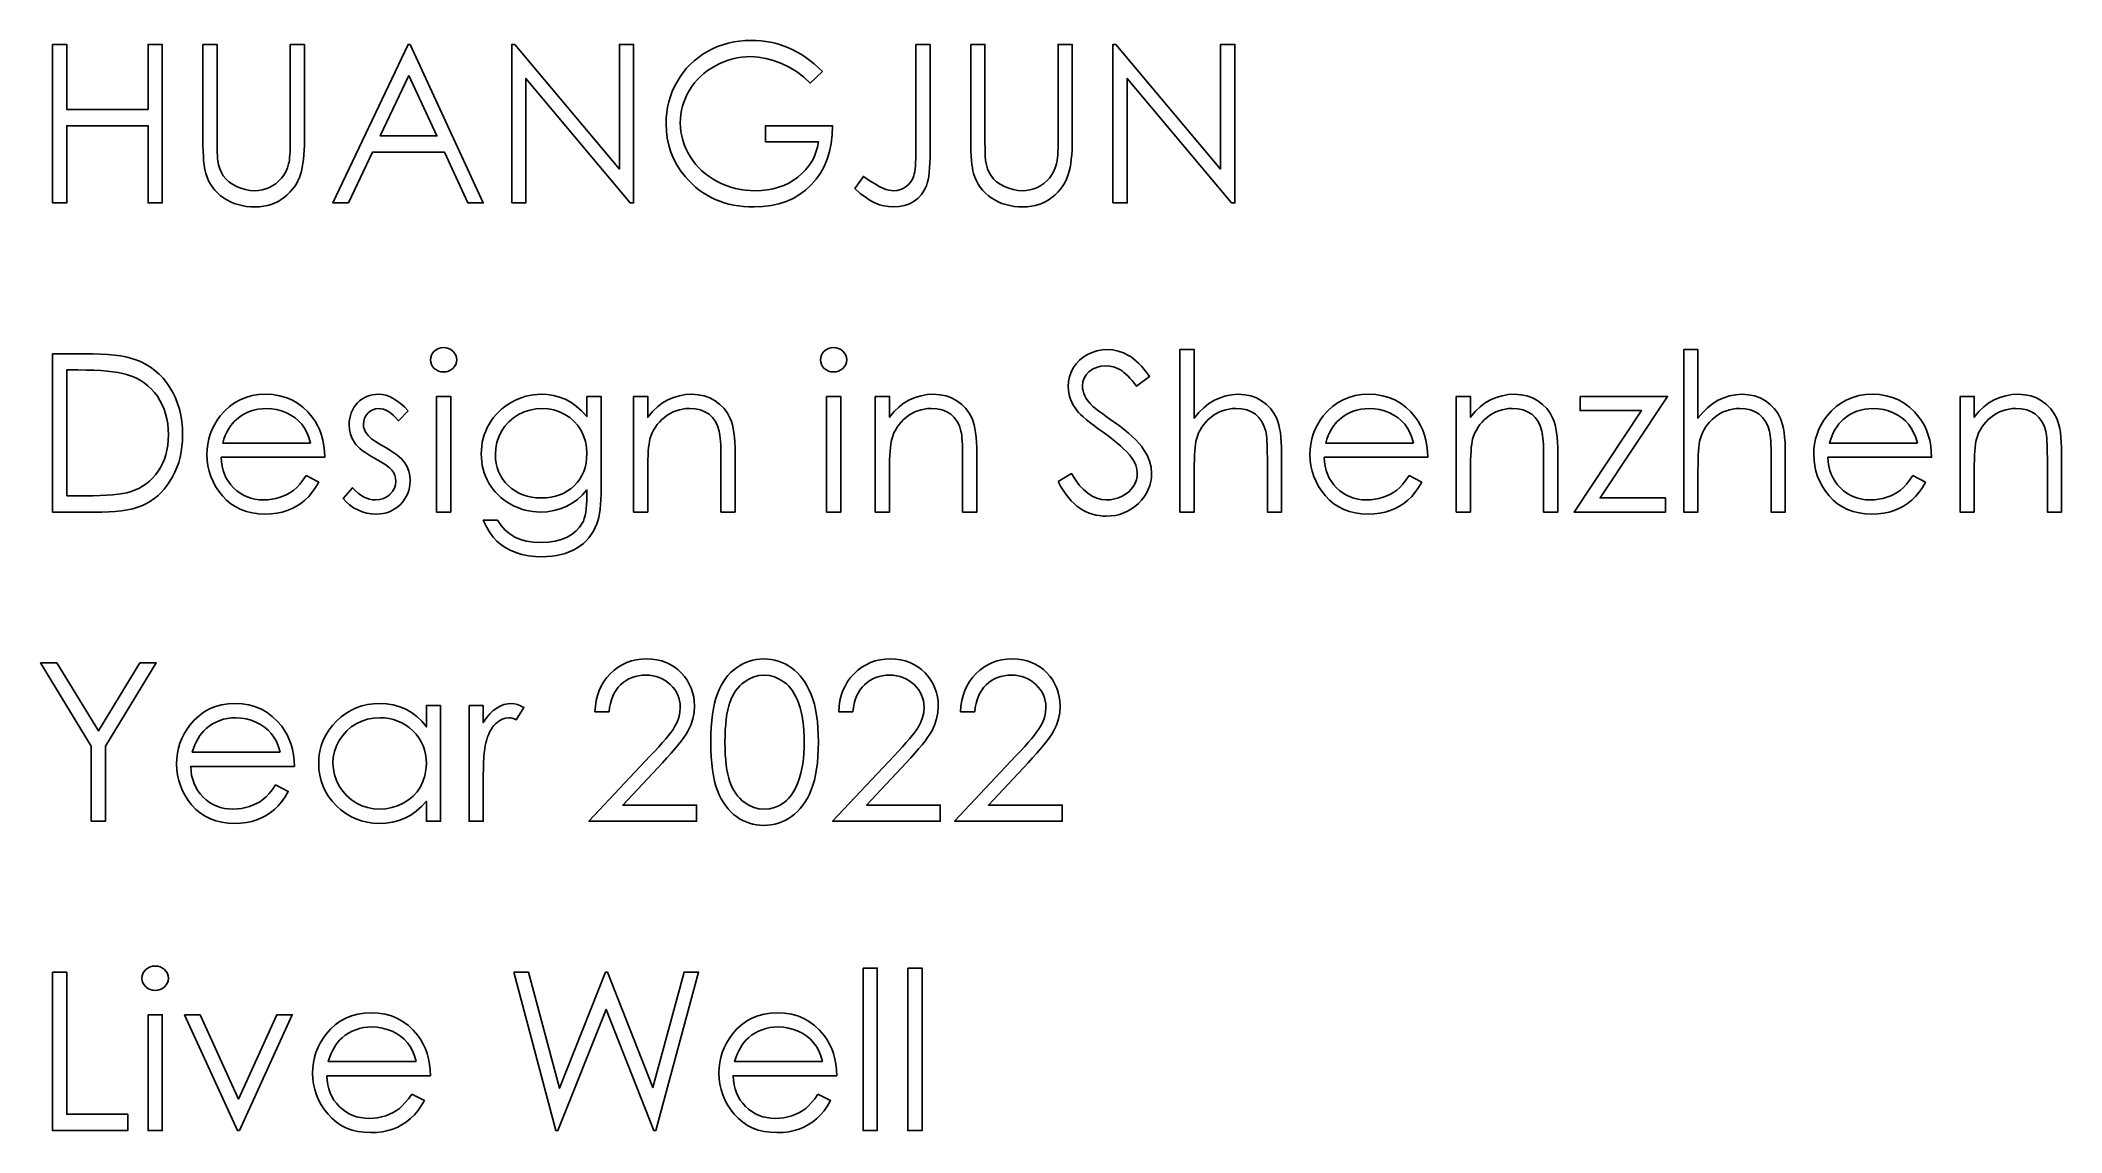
# Model space of a CAD drawing. Header units: millimetres. Extents: x 0.2 to 44.8, y -20.5 to 3.6.
import ezdxf

# ---------------------------------------------------------------- set-up
doc = ezdxf.new("R2010")
doc.units = ezdxf.units.MM

msp = doc.modelspace()

# ---------------------------------------------------------------- linework, layer by layer
at = {"color": 7, "linetype": 'Continuous', "flags": 128}
for points in [[(17.455116, 2.902644), (17.185897, 2.647436), (17.185897, 2.647436), (17.03726, 2.782051), (16.880909, 2.89984), (16.718249, 2.999399), (16.547877, 3.082131), (16.375401, 3.147336), (16.205729, 3.19361), (16.03746, 3.221655), (15.871995, 3.230769), (15.871995, 3.230769), (15.770333, 3.227965), (15.669371, 3.218149), (15.570513, 3.202724), (15.472356, 3.18099), (15.3749, 3.152945), (15.279547, 3.11859), (15.184896, 3.077925), (15.091647, 3.03095), (15.001903, 2.979067), (14.917067, 2.922276), (14.837139, 2.861278), (14.762821, 2.795373), (14.694111, 2.72526), (14.629607, 2.650942), (14.570713, 2.571715), (14.517428, 2.488281), (14.469752, 2.402043), (14.428385, 2.315104), (14.393329, 2.226062), (14.365284, 2.136318), (14.342849, 2.045873), (14.326723, 1.953325), (14.317608, 1.860076), (14.314103, 1.765425), (14.314103, 1.765425), (14.317608, 1.66867), (14.327424, 1.572616), (14.344952, 1.477965), (14.36879, 1.384716), (14.398938, 1.292167), (14.436098, 1.201022), (14.480268, 1.111278), (14.53145, 1.022937), (14.588241, 0.9374), (14.650641, 0.856771), (14.717949, 0.780349), (14.790164, 0.709535), (14.867989, 0.642228), (14.950721, 0.580529), (15.039062, 0.523037), (15.132312, 0.470453), (15.229067, 0.423478), (15.328626, 0.382111), (15.430288, 0.347756), (15.534054, 0.319712), (15.640625, 0.297276), (15.749299, 0.281851), (15.860076, 0.272035), (15.972957, 0.269231), (15.972957, 0.269231), (16.108974, 0.274139), (16.239383, 0.288161), (16.364884, 0.311298), (16.484776, 0.344251), (16.599058, 0.386318), (16.708433, 0.4375), (16.8122, 0.498498), (16.911058, 0.56861), (17.002204, 0.646434), (17.083534, 0.729868), (17.155048, 0.81891), (17.216747, 0.912861), (17.26863, 1.013121), (17.310697, 1.118289), (17.342949, 1.229768), (17.365385, 1.346154), (17.365385, 1.346154), (16.198718, 1.346154), (16.198718, 1.346154), (16.198718, 1.705128), (16.198718, 1.705128), (17.679487, 1.705128), (17.679487, 1.705128), (17.671074, 1.504607), (17.647937, 1.313902), (17.610076, 1.134415), (17.558193, 0.965445), (17.491587, 0.806991), (17.410256, 0.659054), (17.314203, 0.522336), (17.204127, 0.395433), (17.08143, 0.281851), (16.948918, 0.182993), (16.806591, 0.099559), (16.654447, 0.03155), (16.491787, -0.021735), (16.320012, -0.059595), (16.13772, -0.082031), (15.945613, -0.089744), (15.945613, -0.089744), (15.827123, -0.086939), (15.712139, -0.079227), (15.600661, -0.066607), (15.491987, -0.048377), (15.386118, -0.02524), (15.283754, 0.003506), (15.184195, 0.037159), (15.08744, 0.075721), (14.994191, 0.119892), (14.904447, 0.16897), (14.817508, 0.222957), (14.733373, 0.282552), (14.652744, 0.347055), (14.57492, 0.417167), (14.500601, 0.492188), (14.429087, 0.572115), (14.429087, 0.572115), (14.328826, 0.701823), (14.241186, 0.837139), (14.167568, 0.976663), (14.107272, 1.121795), (14.060296, 1.271835), (14.026643, 1.426783), (14.007011, 1.586639), (14, 1.751402), (14, 1.751402), (14.003506, 1.8748), (14.015425, 1.996094), (14.034355, 2.115284), (14.060998, 2.231671), (14.095353, 2.346655), (14.13742, 2.458834), (14.1872, 2.569611), (14.244692, 2.677584), (14.309195, 2.782051), (14.378606, 2.880208), (14.454327, 2.972756), (14.535657, 3.059696), (14.622596, 3.140325), (14.715144, 3.215345), (14.813301, 3.284756), (14.917067, 3.347857), (15.025741, 3.404647), (15.13722, 3.453726), (15.252905, 3.495092), (15.372095, 3.529447), (15.494091, 3.555389), (15.620292, 3.574319), (15.749299, 3.586238), (15.882512, 3.589744), (15.882512, 3.589744), (15.991186, 3.586939), (16.097756, 3.579227), (16.202925, 3.566607), (16.306691, 3.549079), (16.408353, 3.525942), (16.508614, 3.497897), (16.607472, 3.464944), (16.704227, 3.426382), (16.80028, 3.382212), (16.895633, 3.332432), (16.990284, 3.276342), (17.084235, 3.213942), (17.178185, 3.145232), (17.270733, 3.070212), (17.363281, 2.989583), (17.455128, 2.902644)], [(0.448718, 3.5), (0.762821, 3.5), (0.762821, 3.5), (0.762821, 2.064103), (0.762821, 2.064103), (2.557692, 2.064103), (2.557692, 2.064103), (2.557692, 3.5), (2.557692, 3.5), (2.871795, 3.5), (2.871795, 3.5), (2.871795, 0), (2.871795, 0), (2.557692, 0), (2.557692, 0), (2.557692, 1.705128), (2.557692, 1.705128), (0.762821, 1.705128), (0.762821, 1.705128), (0.762821, 0), (0.762821, 0), (0.448718, 0), (0.448718, 0), (0.448718, 3.5)], [(3.76923, 3.5), (4.083333, 3.5), (4.083333, 3.5), (4.083333, 1.402945), (4.083333, 1.402945), (4.083333, 1.313902), (4.084034, 1.233974), (4.085437, 1.16246), (4.086839, 1.10006), (4.088942, 1.046074), (4.091046, 1.001202), (4.09385, 0.964744), (4.097356, 0.9374), (4.097356, 0.9374), (4.114884, 0.839243), (4.140825, 0.748798), (4.175881, 0.667468), (4.21865, 0.59385), (4.272636, 0.527945), (4.339243, 0.466947), (4.419171, 0.41226), (4.511018, 0.36248), (4.609876, 0.321815), (4.708734, 0.292368), (4.808293, 0.27484), (4.907853, 0.269231), (4.907853, 0.269231), (4.993389, 0.274139), (5.077524, 0.28746), (5.159555, 0.310597), (5.240184, 0.342147), (5.316607, 0.382812), (5.386018, 0.429788), (5.449119, 0.484475), (5.505909, 0.545473), (5.555689, 0.613482), (5.599159, 0.689203), (5.634215, 0.770533), (5.662961, 0.859575), (5.662961, 0.859575), (5.671374, 0.896735), (5.678385, 0.943009), (5.684696, 0.998397), (5.689603, 1.061498), (5.69381, 1.133714), (5.696615, 1.215044), (5.698017, 1.304788), (5.698718, 1.402945), (5.698718, 1.402945), (5.698718, 3.5), (5.698718, 3.5), (6.012821, 3.5), (6.012821, 3.5), (6.012821, 1.386118), (6.012821, 1.386118), (6.011418, 1.271835), (6.007212, 1.163161), (6.0002, 1.059395), (5.990385, 0.961939), (5.977764, 0.870092), (5.963041, 0.783854), (5.944812, 0.702524), (5.923778, 0.627504), (5.899239, 0.556691), (5.868389, 0.487981), (5.832632, 0.421374), (5.791266, 0.357572), (5.74359, 0.295172), (5.691006, 0.236278), (5.632812, 0.178786), (5.56901, 0.124099), (5.501002, 0.074319), (5.429487, 0.030849), (5.353766, -0.00631), (5.27524, -0.036458), (5.193209, -0.059595), (5.107672, -0.076422), (5.017929, -0.086238), (4.925381, -0.089744), (4.925381, -0.089744), (4.824419, -0.086238), (4.727664, -0.077123), (4.634415, -0.060998), (4.544671, -0.039263), (4.458433, -0.010517), (4.376402, 0.023838), (4.297877, 0.065204), (4.222857, 0.112179), (4.152744, 0.164764), (4.088942, 0.221554), (4.030749, 0.282552), (3.978866, 0.347756), (3.933293, 0.416466), (3.893329, 0.490084), (3.859675, 0.567208), (3.831631, 0.648538), (3.831631, 0.648538), (3.816907, 0.704627), (3.804287, 0.771234), (3.79377, 0.848357), (3.784655, 0.935296), (3.778345, 1.032752), (3.773438, 1.140024), (3.769932, 1.257812), (3.769231, 1.386118), (3.769231, 1.386118), (3.769231, 3.5)], [(8.346148, 3.5), (9.961538, 0), (9.961538, 0), (9.620092, 0), (9.620092, 0), (9.102664, 1.121795), (9.102664, 1.121795), (7.516026, 1.121795), (7.516026, 1.121795), (6.983874, 0), (6.983874, 0), (6.641026, 0), (6.641026, 0), (8.301282, 3.5), (8.301282, 3.5), (8.346154, 3.5)], [(10.589741, 0), (10.589744, 3.5), (10.589744, 3.5), (10.655649, 3.5), (10.655649, 3.5), (12.967949, 0.745292), (12.967949, 0.745292), (12.967949, 3.5), (12.967949, 3.5), (13.282051, 3.5), (13.282051, 3.5), (13.282051, 0), (13.282051, 0), (13.210537, 0), (13.210537, 0), (10.903846, 2.748397), (10.903846, 2.748397), (10.903846, 0), (10.903846, 0), (10.589744, 0)], [(19.519225, 3.5), (19.833333, 3.5), (19.833333, 3.5), (19.833333, 1.136518), (19.833333, 1.136518), (19.831931, 1.005409), (19.828425, 0.884816), (19.822115, 0.774038), (19.813001, 0.674479), (19.801082, 0.584736), (19.787059, 0.505509), (19.770232, 0.436098), (19.751302, 0.377905), (19.703626, 0.276943), (19.642628, 0.186498), (19.567608, 0.106571), (19.479267, 0.037159), (19.379006, -0.018229), (19.268229, -0.058193), (19.147636, -0.082031), (19.017228, -0.089744), (19.017228, -0.089744), (18.915565, -0.084135), (18.813902, -0.067308), (18.713642, -0.039964), (18.613381, -0.000701), (18.511018, 0.052584), (18.403746, 0.122696), (18.290865, 0.210337), (18.173077, 0.314103), (18.173077, 0.314103), (18.358173, 0.583333), (18.358173, 0.583333), (18.487179, 0.496394), (18.604968, 0.424179), (18.710837, 0.364583), (18.805489, 0.319712), (18.805489, 0.319712), (18.863682, 0.297977), (18.921174, 0.281851), (18.978666, 0.272736), (19.034756, 0.269231), (19.034756, 0.269231), (19.106971, 0.27484), (19.175681, 0.291667), (19.240885, 0.31901), (19.302584, 0.358273), (19.358674, 0.406651), (19.404948, 0.46274), (19.442808, 0.525841), (19.470853, 0.596655), (19.482071, 0.638021), (19.491887, 0.688502), (19.5003, 0.747396), (19.507312, 0.814704), (19.51222, 0.891126), (19.516426, 0.975962), (19.51853, 1.069211), (19.519231, 1.171575), (19.519231, 1.171575), (19.519231, 3.5)], [(20.730764, 3.5), (21.044872, 3.5), (21.044872, 3.5), (21.044872, 1.402945), (21.044872, 1.402945), (21.044872, 1.313902), (21.045573, 1.233974), (21.046975, 1.16246), (21.048377, 1.10006), (21.050481, 1.046074), (21.052584, 1.001202), (21.055389, 0.964744), (21.058894, 0.9374), (21.058894, 0.9374), (21.076422, 0.839243), (21.102364, 0.748798), (21.13742, 0.667468), (21.180188, 0.59385), (21.234175, 0.527945), (21.300781, 0.466947), (21.380709, 0.41226), (21.472556, 0.36248), (21.571414, 0.321815), (21.670272, 0.292368), (21.769832, 0.27484), (21.869391, 0.269231), (21.869391, 0.269231), (21.954928, 0.274139), (22.039062, 0.28746), (22.121094, 0.310597), (22.201723, 0.342147), (22.278145, 0.382812), (22.347556, 0.429788), (22.410657, 0.484475), (22.467448, 0.545473), (22.517228, 0.613482), (22.560697, 0.689203), (22.595753, 0.770533), (22.624499, 0.859575), (22.624499, 0.859575), (22.632913, 0.896735), (22.639924, 0.943009), (22.646234, 0.998397), (22.651142, 1.061498), (22.655349, 1.133714), (22.658153, 1.215044), (22.659555, 1.304788), (22.660256, 1.402945), (22.660256, 1.402945), (22.660256, 3.5), (22.660256, 3.5), (22.974359, 3.5), (22.974359, 3.5), (22.974359, 1.386118), (22.974359, 1.386118), (22.972957, 1.271835), (22.96875, 1.163161), (22.961739, 1.059395), (22.951923, 0.961939), (22.939303, 0.870092), (22.924579, 0.783854), (22.90635, 0.702524), (22.885317, 0.627504), (22.860777, 0.556691), (22.829928, 0.487981), (22.794171, 0.421374), (22.752804, 0.357572), (22.705128, 0.295172), (22.652544, 0.236278), (22.594351, 0.178786), (22.530549, 0.124099), (22.46254, 0.074319), (22.391026, 0.030849), (22.315304, -0.00631), (22.236779, -0.036458), (22.154748, -0.059595), (22.069211, -0.076422), (21.979467, -0.086238), (21.886919, -0.089744), (21.886919, -0.089744), (21.785958, -0.086238), (21.689203, -0.077123), (21.595954, -0.060998), (21.50621, -0.039263), (21.419972, -0.010517), (21.337941, 0.023838), (21.259415, 0.065204), (21.184395, 0.112179), (21.114283, 0.164764), (21.050481, 0.221554), (20.992288, 0.282552), (20.940405, 0.347756), (20.894832, 0.416466), (20.854868, 0.490084), (20.821214, 0.567208), (20.793169, 0.648538), (20.793169, 0.648538), (20.778446, 0.704627), (20.765825, 0.771234), (20.755308, 0.848357), (20.746194, 0.935296), (20.739884, 1.032752), (20.734976, 1.140024), (20.73147, 1.257812), (20.730769, 1.386118), (20.730769, 1.386118), (20.730769, 3.5)], [(23.871794, 0), (23.871795, 3.5), (23.871795, 3.5), (23.9377, 3.5), (23.9377, 3.5), (26.25, 0.745292), (26.25, 0.745292), (26.25, 3.5), (26.25, 3.5), (26.564103, 3.5), (26.564103, 3.5), (26.564103, 0), (26.564103, 0), (26.492588, 0), (26.492588, 0), (24.185897, 2.748397), (24.185897, 2.748397), (24.185897, 0), (24.185897, 0), (23.871795, 0)], [(8.320205, 2.817808), (7.686398, 1.480769), (7.686398, 1.480769), (8.9372, 1.480769), (8.9372, 1.480769), (8.320212, 2.817808)], [(0.448718, -6.833333), (0.448718, -3.333333), (0.448718, -3.333333), (1.155449, -3.333333), (1.155449, -3.333333), (1.339844, -3.335437), (1.511619, -3.341046), (1.670072, -3.350861), (1.815905, -3.364884), (1.947716, -3.382412), (2.066907, -3.404147), (2.172776, -3.430088), (2.266026, -3.459535), (2.266026, -3.459535), (2.386619, -3.507913), (2.5002, -3.564704), (2.607472, -3.629908), (2.707732, -3.702825), (2.800982, -3.784856), (2.887921, -3.873898), (2.967849, -3.972055), (3.040765, -4.077925), (3.106671, -4.190805), (3.163462, -4.308594), (3.211138, -4.431991), (3.250401, -4.560296), (3.28125, -4.694211), (3.302985, -4.833734), (3.316306, -4.978165), (3.320513, -5.127504), (3.320513, -5.127504), (3.317007, -5.257212), (3.30649, -5.382712), (3.289663, -5.504006), (3.265124, -5.621795), (3.234275, -5.735377), (3.195713, -5.845453), (3.150841, -5.951322), (3.098958, -6.052985), (3.041466, -6.14974), (2.980469, -6.239483), (2.914563, -6.323618), (2.845152, -6.40004), (2.770833, -6.470853), (2.693009, -6.534655), (2.610276, -6.592147), (2.524038, -6.643329), (2.43149, -6.688201), (2.329828, -6.726763), (2.21905, -6.759014), (2.09986, -6.785657), (1.971554, -6.806691), (1.834135, -6.821414), (1.688301, -6.830529), (1.533353, -6.833333), (1.533353, -6.833333), (0.448718, -6.833333)], [(9.085134, -3.198718), (9.143329, -3.203626), (9.197316, -3.218349), (9.247095, -3.24359), (9.291967, -3.277945), (9.329828, -3.319311), (9.35647, -3.365585), (9.372596, -3.415365), (9.378205, -3.469351), (9.378205, -3.469351), (9.372596, -3.521935), (9.35647, -3.571014), (9.329828, -3.616587), (9.291967, -3.657953), (9.247095, -3.692308), (9.197316, -3.717548), (9.143329, -3.732272), (9.085136, -3.737179), (9.085136, -3.737179), (9.027644, -3.732272), (8.97506, -3.717548), (8.92528, -3.692308), (8.880409, -3.657953), (8.843249, -3.616587), (8.816607, -3.571014), (8.800481, -3.521935), (8.794872, -3.469351), (8.794872, -3.469351), (8.800481, -3.415365), (8.816607, -3.365585), (8.843249, -3.319311), (8.880409, -3.277945), (8.92528, -3.24359), (8.97506, -3.218349), (9.027644, -3.203626), (9.085136, -3.198718)], [(17.700508, -3.198718), (17.758714, -3.203626), (17.8127, -3.218349), (17.86248, -3.24359), (17.907352, -3.277945), (17.945212, -3.319311), (17.971855, -3.365585), (17.987981, -3.415365), (17.99359, -3.469351), (17.99359, -3.469351), (17.987981, -3.521935), (17.971855, -3.571014), (17.945212, -3.616587), (17.907352, -3.657953), (17.86248, -3.692308), (17.8127, -3.717548), (17.758714, -3.732272), (17.700521, -3.737179), (17.700521, -3.737179), (17.643029, -3.732272), (17.590445, -3.717548), (17.540665, -3.692308), (17.495793, -3.657953), (17.458634, -3.616587), (17.431991, -3.571014), (17.415865, -3.521935), (17.410256, -3.469351), (17.410256, -3.469351), (17.415865, -3.415365), (17.431991, -3.365585), (17.458634, -3.319311), (17.495793, -3.277945), (17.540665, -3.24359), (17.590445, -3.218349), (17.643029, -3.203626), (17.700521, -3.198718)], [(22.660255, -6.158153), (22.95613, -5.980769), (22.95613, -5.980769), (23.040966, -6.117488), (23.128606, -6.235978), (23.219752, -6.336238), (23.314403, -6.418269), (23.411859, -6.482071), (23.512821, -6.527644), (23.617288, -6.554988), (23.724559, -6.564103), (23.724559, -6.564103), (23.816406, -6.559195), (23.905449, -6.54377), (23.991687, -6.51853), (24.07512, -6.482772), (24.152244, -6.438602), (24.219551, -6.386719), (24.277043, -6.328526), (24.32472, -6.263321), (24.361879, -6.193209), (24.389223, -6.120994), (24.404647, -6.047376), (24.410256, -5.970954), (24.410256, -5.970954), (24.402544, -5.884014), (24.378706, -5.797075), (24.339443, -5.71224), (24.284756, -5.627404), (24.284756, -5.627404), (24.237079, -5.567808), (24.18099, -5.505409), (24.115084, -5.440204), (24.040765, -5.371494), (23.957332, -5.300681), (23.865485, -5.226362), (23.763822, -5.149239), (23.653746, -5.069311), (23.653746, -5.069311), (23.54367, -4.990084), (23.444812, -4.915765), (23.357171, -4.847756), (23.280048, -4.785357), (23.213442, -4.728566), (23.158053, -4.678085), (23.113882, -4.632512), (23.080228, -4.593249), (23.080228, -4.593249), (23.034655, -4.530849), (22.994692, -4.467748), (22.961038, -4.403245), (22.933694, -4.336639), (22.911959, -4.270032), (22.896534, -4.201322), (22.88742, -4.13121), (22.884615, -4.060397), (22.884615, -4.060397), (22.891627, -3.949619), (22.91266, -3.843049), (22.947015, -3.742087), (22.995393, -3.646034), (23.057091, -3.557692), (23.129307, -3.478466), (23.213442, -3.410457), (23.308093, -3.351562), (23.411158, -3.304587), (23.519131, -3.270232), (23.630609, -3.250601), (23.746995, -3.24359), (23.746995, -3.24359), (23.870393, -3.251302), (23.990284, -3.27514), (24.105268, -3.315104), (24.216747, -3.370493), (24.272135, -3.405549), (24.327524, -3.446915), (24.384315, -3.495292), (24.441807, -3.54998), (24.5, -3.611679), (24.558894, -3.679688), (24.619191, -3.754708), (24.679487, -3.836038), (24.679487, -3.836038), (24.395533, -4.051282), (24.395533, -4.051282), (24.34365, -3.985377), (24.29387, -3.925781), (24.246194, -3.871795), (24.19992, -3.824119), (24.15645, -3.782051), (24.114383, -3.745593), (24.073718, -3.714744), (24.035857, -3.690204), (23.960136, -3.651643), (23.880909, -3.624299), (23.798177, -3.608173), (23.711939, -3.602564), (23.711939, -3.602564), (23.603966, -3.610276), (23.50651, -3.634816), (23.419571, -3.67478), (23.342448, -3.730869), (23.279347, -3.798177), (23.234475, -3.873197), (23.207833, -3.955929), (23.198718, -4.045673), (23.198718, -4.045673), (23.201522, -4.101763), (23.211338, -4.157151), (23.226062, -4.211839), (23.247796, -4.265825), (23.277945, -4.320513), (23.317909, -4.377304), (23.368389, -4.436198), (23.429387, -4.497897), (23.429387, -4.497897), (23.452524, -4.518229), (23.485477, -4.544872), (23.528946, -4.577825), (23.582933, -4.61849), (23.646735, -4.665465), (23.721054, -4.71875), (23.805188, -4.779046), (23.89984, -4.846354), (23.89984, -4.846354), (24.013421, -4.929788), (24.117889, -5.010417), (24.21254, -5.088942), (24.298077, -5.165365), (24.374499, -5.238982), (24.441807, -5.310497), (24.5, -5.379908), (24.548377, -5.447216), (24.625501, -5.579026), (24.680188, -5.710837), (24.713141, -5.843349), (24.724359, -5.975861), (24.724359, -5.975861), (24.720152, -6.069812), (24.70613, -6.160958), (24.683694, -6.248598), (24.651442, -6.333433), (24.610777, -6.415465), (24.560296, -6.49399), (24.501402, -6.56901), (24.432692, -6.641226), (24.357672, -6.707131), (24.279147, -6.764623), (24.196414, -6.813001), (24.110176, -6.852264), (24.019732, -6.883113), (23.92508, -6.905549), (23.826923, -6.91887), (23.724559, -6.923077), (23.724559, -6.923077), (23.645333, -6.920272), (23.567508, -6.911859), (23.491787, -6.898538), (23.418169, -6.878906), (23.346655, -6.854367), (23.276542, -6.824219), (23.208534, -6.788462), (23.141927, -6.747095), (23.077424, -6.699419), (23.014323, -6.64403), (22.951923, -6.581631), (22.890925, -6.511518), (22.83133, -6.434395), (22.773137, -6.349559), (22.716346, -6.257712), (22.660256, -6.158153)], [(25.352553, -3.24359), (25.666667, -3.24359), (25.666667, -3.24359), (25.666667, -4.758714), (25.666667, -4.758714), (25.770433, -4.634615), (25.879808, -4.527344), (25.993389, -4.436198), (26.11258, -4.36258), (26.236679, -4.305088), (26.366386, -4.263722), (26.5003, -4.239183), (26.639824, -4.230769), (26.639824, -4.230769), (26.78145, -4.239884), (26.914663, -4.266526), (27.039463, -4.312099), (27.155849, -4.3752), (27.261018, -4.453726), (27.352163, -4.544171), (27.427885, -4.647937), (27.488882, -4.763622), (27.514123, -4.828826), (27.535857, -4.903145), (27.554087, -4.985176), (27.569511, -5.076322), (27.580729, -5.176583), (27.589143, -5.284555), (27.594752, -5.401643), (27.596154, -5.527143), (27.596154, -5.527143), (27.596154, -6.833333), (27.596154, -6.833333), (27.282051, -6.833333), (27.282051, -6.833333), (27.282051, -5.630208), (27.282051, -5.630208), (27.28135, -5.525741), (27.279948, -5.430389), (27.277143, -5.344151), (27.272937, -5.266326), (27.268029, -5.198317), (27.261719, -5.139423), (27.254006, -5.088942), (27.245593, -5.048277), (27.245593, -5.048277), (27.207732, -4.930489), (27.157252, -4.828125), (27.094151, -4.741887), (27.017728, -4.671074), (26.928686, -4.615685), (26.827023, -4.576422), (26.712039, -4.552584), (26.584435, -4.544872), (26.584435, -4.544872), (26.508714, -4.547676), (26.435096, -4.556791), (26.362881, -4.572216), (26.29347, -4.593249), (26.225461, -4.621294), (26.160256, -4.654247), (26.096454, -4.694211), (26.034756, -4.739784), (25.976562, -4.790264), (25.923978, -4.842849), (25.876302, -4.898938), (25.833534, -4.957833), (25.796374, -5.019531), (25.764123, -5.084034), (25.736779, -5.152043), (25.715044, -5.222155), (25.715044, -5.222155), (25.703826, -5.273337), (25.69401, -5.334335), (25.685597, -5.405148), (25.678586, -5.486478), (25.673678, -5.576923), (25.669471, -5.677885), (25.667368, -5.787961), (25.666667, -5.908554), (25.666667, -5.908554), (25.666667, -6.833333), (25.666667, -6.833333), (25.352564, -6.833333), (25.352564, -6.833333), (25.352564, -3.24359)], [(36.480755, -3.24359), (36.794872, -3.24359), (36.794872, -3.24359), (36.794872, -4.758714), (36.794872, -4.758714), (36.898638, -4.634615), (37.008013, -4.527344), (37.121595, -4.436198), (37.240785, -4.36258), (37.364884, -4.305088), (37.494591, -4.263722), (37.628506, -4.239183), (37.768029, -4.230769), (37.768029, -4.230769), (37.909655, -4.239884), (38.042869, -4.266526), (38.167668, -4.312099), (38.284054, -4.3752), (38.389223, -4.453726), (38.480369, -4.544171), (38.55609, -4.647937), (38.617087, -4.763622), (38.642328, -4.828826), (38.664062, -4.903145), (38.682292, -4.985176), (38.697716, -5.076322), (38.708934, -5.176583), (38.717348, -5.284555), (38.722957, -5.401643), (38.724359, -5.527143), (38.724359, -5.527143), (38.724359, -6.833333), (38.724359, -6.833333), (38.410256, -6.833333), (38.410256, -6.833333), (38.410256, -5.630208), (38.410256, -5.630208), (38.409555, -5.525741), (38.408153, -5.430389), (38.405349, -5.344151), (38.401142, -5.266326), (38.396234, -5.198317), (38.389924, -5.139423), (38.382212, -5.088942), (38.373798, -5.048277), (38.373798, -5.048277), (38.335938, -4.930489), (38.285457, -4.828125), (38.222356, -4.741887), (38.145933, -4.671074), (38.056891, -4.615685), (37.955228, -4.576422), (37.840244, -4.552584), (37.71264, -4.544872), (37.71264, -4.544872), (37.636919, -4.547676), (37.563301, -4.556791), (37.491086, -4.572216), (37.421675, -4.593249), (37.353666, -4.621294), (37.288462, -4.654247), (37.224659, -4.694211), (37.162961, -4.739784), (37.104768, -4.790264), (37.052183, -4.842849), (37.004507, -4.898938), (36.961739, -4.957833), (36.924579, -5.019531), (36.892328, -5.084034), (36.864984, -5.152043), (36.843249, -5.222155), (36.843249, -5.222155), (36.832031, -5.273337), (36.822216, -5.334335), (36.813802, -5.405148), (36.806791, -5.486478), (36.801883, -5.576923), (36.797676, -5.677885), (36.795573, -5.787961), (36.794872, -5.908554), (36.794872, -5.908554), (36.794872, -6.833333), (36.794872, -6.833333), (36.480769, -6.833333), (36.480769, -6.833333), (36.480769, -3.24359)], [(0.76282, -6.474359), (1.164563, -6.474359), (1.164563, -6.474359), (1.33774, -6.472957), (1.497596, -6.46875), (1.643429, -6.461739), (1.77524, -6.451923), (1.89373, -6.439303), (1.998197, -6.424579), (2.088642, -6.40635), (2.165064, -6.385317), (2.165064, -6.385317), (2.260417, -6.35026), (2.350861, -6.309595), (2.435697, -6.261919), (2.514924, -6.208634), (2.589243, -6.148337), (2.658654, -6.081731), (2.722456, -6.009515), (2.78135, -5.930288), (2.833934, -5.845453), (2.879507, -5.75641), (2.91877, -5.663161), (2.950321, -5.565004), (2.97486, -5.461939), (2.992388, -5.354667), (3.002905, -5.243189), (3.00641, -5.126803), (3.00641, -5.126803), (3.002905, -5.004107), (2.990986, -4.886318), (2.972055, -4.773438), (2.945413, -4.664764), (2.911058, -4.560296), (2.86899, -4.460737), (2.819912, -4.365385), (2.76242, -4.27494), (2.698618, -4.190104), (2.628506, -4.11228), (2.552784, -4.041466), (2.471454, -3.976963), (2.383814, -3.920172), (2.289864, -3.869692), (2.190304, -3.826923), (2.084435, -3.790465), (2.084435, -3.790465), (1.996094, -3.767328), (1.895132, -3.747696), (1.780148, -3.730869), (1.652544, -3.716847), (1.511619, -3.70633), (1.357372, -3.698618), (1.189804, -3.69371), (1.008914, -3.692308), (1.008914, -3.692308), (0.762821, -3.692308), (0.762821, -3.692308), (0.762821, -6.474359)], [(6.047875, -6.025641), (6.326923, -6.172175), (6.326923, -6.172175), (6.258213, -6.289263), (6.184595, -6.394431), (6.10607, -6.488381), (6.021935, -6.569712), (5.932893, -6.640525), (5.838942, -6.702224), (5.738682, -6.755509), (5.633514, -6.799679), (5.522035, -6.834034), (5.403546, -6.858574), (5.278045, -6.873297), (5.145533, -6.878205), (5.145533, -6.878205), (4.998297, -6.871895), (4.859475, -6.852965), (4.729067, -6.821414), (4.60637, -6.777244), (4.492788, -6.720453), (4.386919, -6.651042), (4.288762, -6.56901), (4.19972, -6.474359), (4.119792, -6.371995), (4.050381, -6.266126), (3.992188, -6.156751), (3.944511, -6.04387), (3.906651, -5.928185), (3.880008, -5.809696), (3.864583, -5.686999), (3.858974, -5.561498), (3.858974, -5.561498), (3.863882, -5.44371), (3.877204, -5.328726), (3.900341, -5.217248), (3.932592, -5.108574), (3.973958, -5.003405), (4.024439, -4.901743), (4.084736, -4.802885), (4.153446, -4.707532), (4.153446, -4.707532), (4.250901, -4.596054), (4.35607, -4.498598), (4.46895, -4.417268), (4.590244, -4.34996), (4.719251, -4.298077), (4.85597, -4.260216), (5.000401, -4.238482), (5.153245, -4.230769), (5.153245, -4.230769), (5.310296, -4.238482), (5.459635, -4.26232), (5.600561, -4.301583), (5.733073, -4.35627), (5.857873, -4.427083), (5.974259, -4.514022), (6.082933, -4.616386), (6.183193, -4.734175), (6.183193, -4.734175), (6.247696, -4.826022), (6.303085, -4.922776), (6.350761, -5.025841), (6.389323, -5.133814), (6.420172, -5.247396), (6.442608, -5.366587), (6.455929, -5.491386), (6.461538, -5.621795), (6.461538, -5.621795), (4.173077, -5.621795), (4.173077, -5.621795), (4.179387, -5.722756), (4.193409, -5.819511), (4.215845, -5.911358), (4.246695, -5.998297), (4.284555, -6.080329), (4.330829, -6.158153), (4.385517, -6.23107), (4.447917, -6.29978), (4.516627, -6.361478), (4.588842, -6.415465), (4.665264, -6.461038), (4.745893, -6.498197), (4.830028, -6.526943), (4.918369, -6.547276), (5.010216, -6.559896), (5.10627, -6.564103), (5.10627, -6.564103), (5.20022, -6.560597), (5.292067, -6.549379), (5.383213, -6.530449), (5.472957, -6.504507), (5.559195, -6.472256), (5.638421, -6.434395), (5.710637, -6.392328), (5.776542, -6.345353), (5.840345, -6.288562), (5.906951, -6.215645), (5.976362, -6.128706), (6.047877, -6.025641)], [(8.30128, -4.594651), (8.088141, -4.814103), (8.088141, -4.814103), (8.032051, -4.751002), (7.975962, -4.696314), (7.919872, -4.65004), (7.865184, -4.612179), (7.809796, -4.582732), (7.755108, -4.561699), (7.700421, -4.549079), (7.646434, -4.544872), (7.646434, -4.544872), (7.580529, -4.551182), (7.519531, -4.570813), (7.46274, -4.603065), (7.411558, -4.648638), (7.36879, -4.702624), (7.338642, -4.760116), (7.320413, -4.822516), (7.314103, -4.889123), (7.314103, -4.889123), (7.319712, -4.949419), (7.335837, -5.007612), (7.363181, -5.065104), (7.401042, -5.121194), (7.401042, -5.121194), (7.425581, -5.14994), (7.45643, -5.179387), (7.492889, -5.210938), (7.535657, -5.243189), (7.584736, -5.276843), (7.639423, -5.311198), (7.69972, -5.347656), (7.766326, -5.384816), (7.766326, -5.384816), (7.847656, -5.43109), (7.921975, -5.476663), (7.989984, -5.522236), (8.050982, -5.567107), (8.104968, -5.611979), (8.152644, -5.65615), (8.193309, -5.700321), (8.226963, -5.74379), (8.226963, -5.74379), (8.278846, -5.834235), (8.316707, -5.930288), (8.338442, -6.031951), (8.346154, -6.139223), (8.346154, -6.139223), (8.342648, -6.214944), (8.332833, -6.287861), (8.316006, -6.357973), (8.292869, -6.424579), (8.262019, -6.489083), (8.225561, -6.55008), (8.182091, -6.608273), (8.131611, -6.663662), (8.076222, -6.714143), (8.018029, -6.757612), (7.95633, -6.794071), (7.891126, -6.824219), (7.822416, -6.848057), (7.7502, -6.864884), (7.67518, -6.8747), (7.596655, -6.878205), (7.596655, -6.878205), (7.490785, -6.872596), (7.38772, -6.855068), (7.286759, -6.826322), (7.187901, -6.786358), (7.094651, -6.735877), (7.009816, -6.676282), (6.933393, -6.608273), (6.865385, -6.531851), (6.865385, -6.531851), (7.073618, -6.294872), (7.073618, -6.294872), (7.133914, -6.357973), (7.194912, -6.41266), (7.257312, -6.458934), (7.319712, -6.496795), (7.383514, -6.526242), (7.448718, -6.547276), (7.513922, -6.559896), (7.580529, -6.564103), (7.580529, -6.564103), (7.670974, -6.55639), (7.754407, -6.533253), (7.830829, -6.495393), (7.90024, -6.441406), (7.957732, -6.377604), (7.999099, -6.307492), (8.023638, -6.233173), (8.032051, -6.152544), (8.032051, -6.152544), (8.026442, -6.085938), (8.010317, -6.022837), (7.983674, -5.963942), (7.945813, -5.908554), (7.945813, -5.908554), (7.921274, -5.881911), (7.889724, -5.853165), (7.851162, -5.822316), (7.80629, -5.790064), (7.754407, -5.75641), (7.695513, -5.721354), (7.630308, -5.684195), (7.558093, -5.644932), (7.558093, -5.644932), (7.480268, -5.600761), (7.408754, -5.556591), (7.344251, -5.51242), (7.285357, -5.46895), (7.233474, -5.425481), (7.188602, -5.382011), (7.149339, -5.338542), (7.117087, -5.295773), (7.117087, -5.295773), (7.065905, -5.206731), (7.029447, -5.110677), (7.007011, -5.009716), (7, -4.901743), (7, -4.901743), (7.002804, -4.830929), (7.011218, -4.763622), (7.025942, -4.699119), (7.045573, -4.63742), (7.071514, -4.579227), (7.103065, -4.523838), (7.140224, -4.471254), (7.182993, -4.422175), (7.230669, -4.377304), (7.28115, -4.338742), (7.334435, -4.305789), (7.390525, -4.278446), (7.45012, -4.257412), (7.51252, -4.242688), (7.577724, -4.233574), (7.646434, -4.230769), (7.646434, -4.230769), (7.727764, -4.236378), (7.809095, -4.253205), (7.891126, -4.281951), (7.973157, -4.321915), (8.054487, -4.373097), (8.136518, -4.435497), (8.219251, -4.509115), (8.301282, -4.594651)], [(8.929484, -4.275641), (9.24359, -4.275641), (9.24359, -4.275641), (9.24359, -6.833333), (9.24359, -6.833333), (8.929487, -6.833333), (8.929487, -6.833333), (8.929487, -4.275641)], [(12.249999, -4.275641), (12.564103, -4.275641), (12.564103, -4.275641), (12.564103, -6.305389), (12.564103, -6.305389), (12.5627, -6.435096), (12.558494, -6.555689), (12.550781, -6.667167), (12.540966, -6.769531), (12.527644, -6.863482), (12.511518, -6.947616), (12.492588, -7.023337), (12.470853, -7.089944), (12.470853, -7.089944), (12.435797, -7.175481), (12.395132, -7.255409), (12.348858, -7.330429), (12.296274, -7.400541), (12.23738, -7.465745), (12.173578, -7.526042), (12.103466, -7.58143), (12.027043, -7.63121), (11.946414, -7.675381), (11.861579, -7.713942), (11.772536, -7.746895), (11.679287, -7.772837), (11.582532, -7.79387), (11.481571, -7.808594), (11.376402, -7.817708), (11.267728, -7.820513), (11.267728, -7.820513), (11.109275, -7.814904), (10.959235, -7.796675), (10.816907, -7.767929), (10.682993, -7.726562), (10.559595, -7.675381), (10.448117, -7.616486), (10.349259, -7.54988), (10.261619, -7.47486), (10.181691, -7.386518), (10.105268, -7.280649), (10.031651, -7.155849), (9.961538, -7.012821), (9.961538, -7.012821), (10.275641, -7.012821), (10.275641, -7.012821), (10.354868, -7.130609), (10.445312, -7.231571), (10.546274, -7.317107), (10.657752, -7.385817), (10.781851, -7.438401), (10.919972, -7.476262), (11.071414, -7.498698), (11.23758, -7.50641), (11.23758, -7.50641), (11.401643, -7.498698), (11.552384, -7.476262), (11.689804, -7.438401), (11.813902, -7.385817), (11.923277, -7.321314), (12.015825, -7.249099), (12.090845, -7.169171), (12.14974, -7.08153), (12.173578, -7.031751), (12.19391, -6.97496), (12.210737, -6.910457), (12.22476, -6.838241), (12.235978, -6.759014), (12.24369, -6.672075), (12.248598, -6.577424), (12.25, -6.475761), (12.25, -6.475761), (12.25, -6.343249), (12.25, -6.343249), (12.151843, -6.454728), (12.04387, -6.552885), (11.925381, -6.637019), (11.796374, -6.707131), (11.660357, -6.76252), (11.520132, -6.801783), (11.376402, -6.825621), (11.227764, -6.833333), (11.227764, -6.833333), (11.140124, -6.830529), (11.053886, -6.822115), (10.96905, -6.808794), (10.885617, -6.789864), (10.803586, -6.765325), (10.722957, -6.735176), (10.643029, -6.70012), (10.565204, -6.659455), (10.490184, -6.613882), (10.419371, -6.564804), (10.352764, -6.51222), (10.290365, -6.455429), (10.232873, -6.395132), (10.179587, -6.33133), (10.130509, -6.263321), (10.085637, -6.191807), (10.046374, -6.117488), (10.012019, -6.041066), (9.982572, -5.963241), (9.958734, -5.883313), (9.940505, -5.801983), (9.927183, -5.71855), (9.919471, -5.633013), (9.916667, -5.546074), (9.916667, -5.546074), (9.919471, -5.459135), (9.927885, -5.372897), (9.941206, -5.288762), (9.960837, -5.20603), (9.985377, -5.1247), (10.015525, -5.044772), (10.051282, -4.966947), (10.092648, -4.889824), (10.138922, -4.815505), (10.189403, -4.745393), (10.244091, -4.679487), (10.302985, -4.617087), (10.366086, -4.558894), (10.433393, -4.504908), (10.504908, -4.454427), (10.580629, -4.408153), (10.659155, -4.366787), (10.738381, -4.330329), (10.81901, -4.30018), (10.900341, -4.27494), (10.983073, -4.25601), (11.067208, -4.241987), (11.152043, -4.233574), (11.23758, -4.230769), (11.23758, -4.230769), (11.378506, -4.23778), (11.514523, -4.258113), (11.645633, -4.291767), (11.771835, -4.339443), (11.894531, -4.403946), (12.015825, -4.489483), (12.133614, -4.596054), (12.25, -4.722957), (12.25, -4.722957), (12.25, -4.275641)], [(13.282046, -4.275641), (13.596154, -4.275641), (13.596154, -4.275641), (13.596154, -4.736979), (13.596154, -4.736979), (13.699219, -4.613582), (13.807192, -4.507712), (13.920773, -4.420773), (14.039964, -4.351362), (14.164062, -4.298778), (14.29377, -4.260917), (14.429087, -4.238482), (14.569311, -4.230769), (14.569311, -4.230769), (14.710938, -4.239884), (14.844151, -4.266526), (14.96895, -4.312099), (15.085337, -4.3752), (15.190505, -4.453726), (15.281651, -4.544872), (15.357372, -4.648638), (15.418369, -4.765024), (15.44361, -4.830228), (15.465345, -4.904547), (15.483574, -4.986579), (15.498998, -5.077724), (15.510216, -5.177284), (15.51863, -5.285256), (15.524239, -5.402344), (15.525641, -5.527143), (15.525641, -5.527143), (15.525641, -6.833333), (15.525641, -6.833333), (15.211538, -6.833333), (15.211538, -6.833333), (15.211538, -5.630208), (15.211538, -5.630208), (15.210837, -5.525741), (15.209435, -5.430389), (15.206631, -5.344151), (15.202424, -5.266326), (15.196815, -5.198317), (15.190505, -5.139423), (15.182792, -5.088942), (15.174379, -5.048277), (15.174379, -5.048277), (15.138622, -4.930489), (15.088842, -4.828125), (15.025741, -4.741887), (14.949319, -4.671074), (14.859575, -4.615685), (14.757212, -4.576422), (14.642228, -4.552584), (14.514623, -4.544872), (14.514623, -4.544872), (14.438902, -4.547676), (14.365284, -4.556791), (14.293069, -4.572216), (14.223658, -4.593249), (14.155649, -4.621294), (14.089744, -4.654247), (14.025942, -4.694211), (13.964243, -4.739784), (13.90605, -4.790264), (13.853466, -4.842849), (13.805789, -4.898938), (13.763021, -4.957833), (13.725861, -5.019531), (13.69361, -5.084034), (13.666266, -5.152043), (13.644531, -5.222155), (13.644531, -5.222155), (13.633313, -5.274038), (13.623498, -5.335737), (13.615084, -5.40655), (13.608073, -5.487881), (13.603165, -5.578325), (13.598958, -5.678586), (13.596855, -5.788662), (13.596154, -5.908554), (13.596154, -5.908554), (13.596154, -6.833333), (13.596154, -6.833333), (13.282051, -6.833333), (13.282051, -6.833333), (13.282051, -4.275641)], [(17.544866, -4.275641), (17.858974, -4.275641), (17.858974, -4.275641), (17.858974, -6.833333), (17.858974, -6.833333), (17.544872, -6.833333), (17.544872, -6.833333), (17.544872, -4.275641)], [(18.621787, -4.275641), (18.935897, -4.275641), (18.935897, -4.275641), (18.935897, -4.736979), (18.935897, -4.736979), (19.038962, -4.613582), (19.146935, -4.507712), (19.260517, -4.420773), (19.379708, -4.351362), (19.503806, -4.298778), (19.633514, -4.260917), (19.76883, -4.238482), (19.909054, -4.230769), (19.909054, -4.230769), (20.050681, -4.239884), (20.183894, -4.266526), (20.308694, -4.312099), (20.42508, -4.3752), (20.530248, -4.453726), (20.621394, -4.544872), (20.697115, -4.648638), (20.758113, -4.765024), (20.783353, -4.830228), (20.805088, -4.904547), (20.823317, -4.986579), (20.838742, -5.077724), (20.84996, -5.177284), (20.858373, -5.285256), (20.863982, -5.402344), (20.865385, -5.527143), (20.865385, -5.527143), (20.865385, -6.833333), (20.865385, -6.833333), (20.551282, -6.833333), (20.551282, -6.833333), (20.551282, -5.630208), (20.551282, -5.630208), (20.550581, -5.525741), (20.549179, -5.430389), (20.546374, -5.344151), (20.542167, -5.266326), (20.536558, -5.198317), (20.530248, -5.139423), (20.522536, -5.088942), (20.514123, -5.048277), (20.514123, -5.048277), (20.478365, -4.930489), (20.428586, -4.828125), (20.365485, -4.741887), (20.289062, -4.671074), (20.199319, -4.615685), (20.096955, -4.576422), (19.981971, -4.552584), (19.854367, -4.544872), (19.854367, -4.544872), (19.778646, -4.547676), (19.705028, -4.556791), (19.632812, -4.572216), (19.563401, -4.593249), (19.495393, -4.621294), (19.429487, -4.654247), (19.365685, -4.694211), (19.303986, -4.739784), (19.245793, -4.790264), (19.193209, -4.842849), (19.145533, -4.898938), (19.102764, -4.957833), (19.065605, -5.019531), (19.033353, -5.084034), (19.00601, -5.152043), (18.984275, -5.222155), (18.984275, -5.222155), (18.973057, -5.274038), (18.963241, -5.335737), (18.954828, -5.40655), (18.947817, -5.487881), (18.942909, -5.578325), (18.938702, -5.678586), (18.936599, -5.788662), (18.935897, -5.908554), (18.935897, -5.908554), (18.935897, -6.833333), (18.935897, -6.833333), (18.621795, -6.833333), (18.621795, -6.833333), (18.621795, -4.275641)], [(30.413255, -6.025641), (30.692308, -6.172175), (30.692308, -6.172175), (30.623598, -6.289263), (30.54998, -6.394431), (30.471454, -6.488381), (30.38732, -6.569712), (30.298277, -6.640525), (30.204327, -6.702224), (30.104067, -6.755509), (29.998898, -6.799679), (29.88742, -6.834034), (29.76893, -6.858574), (29.643429, -6.873297), (29.510917, -6.878205), (29.510917, -6.878205), (29.363682, -6.871895), (29.22486, -6.852965), (29.094451, -6.821414), (28.971755, -6.777244), (28.858173, -6.720453), (28.752304, -6.651042), (28.654147, -6.56901), (28.565104, -6.474359), (28.485176, -6.371995), (28.415765, -6.266126), (28.357572, -6.156751), (28.309896, -6.04387), (28.272035, -5.928185), (28.245393, -5.809696), (28.229968, -5.686999), (28.224359, -5.561498), (28.224359, -5.561498), (28.229267, -5.44371), (28.242588, -5.328726), (28.265725, -5.217248), (28.297977, -5.108574), (28.339343, -5.003405), (28.389824, -4.901743), (28.45012, -4.802885), (28.51883, -4.707532), (28.51883, -4.707532), (28.616286, -4.596054), (28.721454, -4.498598), (28.834335, -4.417268), (28.955629, -4.34996), (29.084635, -4.298077), (29.221354, -4.260216), (29.365785, -4.238482), (29.51863, -4.230769), (29.51863, -4.230769), (29.675681, -4.238482), (29.82502, -4.26232), (29.965946, -4.301583), (30.098458, -4.35627), (30.223257, -4.427083), (30.339643, -4.514022), (30.448317, -4.616386), (30.548578, -4.734175), (30.548578, -4.734175), (30.613081, -4.826022), (30.66847, -4.922776), (30.716146, -5.025841), (30.754708, -5.133814), (30.785557, -5.247396), (30.807993, -5.366587), (30.821314, -5.491386), (30.826923, -5.621795), (30.826923, -5.621795), (28.538462, -5.621795), (28.538462, -5.621795), (28.544772, -5.722756), (28.558794, -5.819511), (28.58123, -5.911358), (28.612079, -5.998297), (28.64994, -6.080329), (28.696214, -6.158153), (28.750901, -6.23107), (28.813301, -6.29978), (28.882011, -6.361478), (28.954227, -6.415465), (29.030649, -6.461038), (29.111278, -6.498197), (29.195413, -6.526943), (29.283754, -6.547276), (29.375601, -6.559896), (29.471655, -6.564103), (29.471655, -6.564103), (29.565605, -6.560597), (29.657452, -6.549379), (29.748598, -6.530449), (29.838341, -6.504507), (29.924579, -6.472256), (30.003806, -6.434395), (30.076022, -6.392328), (30.141927, -6.345353), (30.205729, -6.288562), (30.272336, -6.215645), (30.341747, -6.128706), (30.413261, -6.025641)], [(31.4551, -4.275641), (31.769231, -4.275641), (31.769231, -4.275641), (31.769231, -4.736979), (31.769231, -4.736979), (31.872296, -4.613582), (31.980268, -4.507712), (32.09385, -4.420773), (32.213041, -4.351362), (32.337139, -4.298778), (32.466847, -4.260917), (32.602163, -4.238482), (32.742388, -4.230769), (32.742388, -4.230769), (32.884014, -4.239884), (33.017228, -4.266526), (33.142027, -4.312099), (33.258413, -4.3752), (33.363582, -4.453726), (33.454728, -4.544872), (33.530449, -4.648638), (33.591446, -4.765024), (33.616687, -4.830228), (33.638421, -4.904547), (33.656651, -4.986579), (33.672075, -5.077724), (33.683293, -5.177284), (33.691707, -5.285256), (33.697316, -5.402344), (33.698718, -5.527143), (33.698718, -5.527143), (33.698718, -6.833333), (33.698718, -6.833333), (33.384615, -6.833333), (33.384615, -6.833333), (33.384615, -5.630208), (33.384615, -5.630208), (33.383914, -5.525741), (33.382512, -5.430389), (33.379708, -5.344151), (33.375501, -5.266326), (33.369892, -5.198317), (33.363582, -5.139423), (33.355869, -5.088942), (33.347456, -5.048277), (33.347456, -5.048277), (33.311699, -4.930489), (33.261919, -4.828125), (33.198818, -4.741887), (33.122396, -4.671074), (33.032652, -4.615685), (32.930288, -4.576422), (32.815304, -4.552584), (32.6877, -4.544872), (32.6877, -4.544872), (32.611979, -4.547676), (32.538361, -4.556791), (32.466146, -4.572216), (32.396735, -4.593249), (32.328726, -4.621294), (32.262821, -4.654247), (32.199018, -4.694211), (32.13732, -4.739784), (32.079127, -4.790264), (32.026542, -4.842849), (31.978866, -4.898938), (31.936098, -4.957833), (31.898938, -5.019531), (31.866687, -5.084034), (31.839343, -5.152043), (31.817608, -5.222155), (31.817608, -5.222155), (31.80639, -5.274038), (31.796575, -5.335737), (31.788161, -5.40655), (31.78115, -5.487881), (31.776242, -5.578325), (31.772035, -5.678586), (31.769932, -5.788662), (31.769231, -5.908554), (31.769231, -5.908554), (31.769231, -6.833333), (31.769231, -6.833333), (31.455128, -6.833333), (31.455128, -6.833333), (31.455128, -4.275641)], [(34.192294, -4.275641), (36.121795, -4.275641), (36.121795, -4.275641), (34.634014, -6.519231), (34.634014, -6.519231), (36.076923, -6.519231), (36.076923, -6.519231), (36.076923, -6.833333), (36.076923, -6.833333), (34.057692, -6.833333), (34.057692, -6.833333), (35.546174, -4.589744), (35.546174, -4.589744), (34.192308, -4.589744), (34.192308, -4.589744), (34.192308, -4.275641)], [(41.541457, -6.025641), (41.820513, -6.172175), (41.820513, -6.172175), (41.751803, -6.289263), (41.678185, -6.394431), (41.599659, -6.488381), (41.515525, -6.569712), (41.426482, -6.640525), (41.332532, -6.702224), (41.232272, -6.755509), (41.127103, -6.799679), (41.015625, -6.834034), (40.897135, -6.858574), (40.771635, -6.873297), (40.639123, -6.878205), (40.639123, -6.878205), (40.491887, -6.871895), (40.353065, -6.852965), (40.222656, -6.821414), (40.09996, -6.777244), (39.986378, -6.720453), (39.880509, -6.651042), (39.782352, -6.56901), (39.693309, -6.474359), (39.613381, -6.371995), (39.54397, -6.266126), (39.485777, -6.156751), (39.438101, -6.04387), (39.40024, -5.928185), (39.373598, -5.809696), (39.358173, -5.686999), (39.352564, -5.561498), (39.352564, -5.561498), (39.357472, -5.44371), (39.370793, -5.328726), (39.39393, -5.217248), (39.426182, -5.108574), (39.467548, -5.003405), (39.518029, -4.901743), (39.578325, -4.802885), (39.647035, -4.707532), (39.647035, -4.707532), (39.744491, -4.596054), (39.849659, -4.498598), (39.96254, -4.417268), (40.083834, -4.34996), (40.212841, -4.298077), (40.349559, -4.260216), (40.49399, -4.238482), (40.646835, -4.230769), (40.646835, -4.230769), (40.803886, -4.238482), (40.953225, -4.26232), (41.094151, -4.301583), (41.226663, -4.35627), (41.351462, -4.427083), (41.467849, -4.514022), (41.576522, -4.616386), (41.676783, -4.734175), (41.676783, -4.734175), (41.741286, -4.826022), (41.796675, -4.922776), (41.844351, -5.025841), (41.882913, -5.133814), (41.913762, -5.247396), (41.936198, -5.366587), (41.949519, -5.491386), (41.955128, -5.621795), (41.955128, -5.621795), (39.666667, -5.621795), (39.666667, -5.621795), (39.672977, -5.722756), (39.686999, -5.819511), (39.709435, -5.911358), (39.740284, -5.998297), (39.778145, -6.080329), (39.824419, -6.158153), (39.879107, -6.23107), (39.941506, -6.29978), (40.010216, -6.361478), (40.082432, -6.415465), (40.158854, -6.461038), (40.239483, -6.498197), (40.323618, -6.526943), (40.411959, -6.547276), (40.503806, -6.559896), (40.59986, -6.564103), (40.59986, -6.564103), (40.69381, -6.560597), (40.785657, -6.549379), (40.876803, -6.530449), (40.966546, -6.504507), (41.052784, -6.472256), (41.132011, -6.434395), (41.204227, -6.392328), (41.270132, -6.345353), (41.333934, -6.288562), (41.400541, -6.215645), (41.469952, -6.128706), (41.541466, -6.025641)], [(42.583317, -4.275641), (42.897436, -4.275641), (42.897436, -4.275641), (42.897436, -4.736979), (42.897436, -4.736979), (43.000501, -4.613582), (43.108474, -4.507712), (43.222055, -4.420773), (43.341246, -4.351362), (43.465345, -4.298778), (43.595052, -4.260917), (43.730369, -4.238482), (43.870593, -4.230769), (43.870593, -4.230769), (44.01222, -4.239884), (44.145433, -4.266526), (44.270232, -4.312099), (44.386619, -4.3752), (44.491787, -4.453726), (44.582933, -4.544872), (44.658654, -4.648638), (44.719651, -4.765024), (44.744892, -4.830228), (44.766627, -4.904547), (44.784856, -4.986579), (44.80028, -5.077724), (44.811498, -5.177284), (44.819912, -5.285256), (44.825521, -5.402344), (44.826923, -5.527143), (44.826923, -5.527143), (44.826923, -6.833333), (44.826923, -6.833333), (44.512821, -6.833333), (44.512821, -6.833333), (44.512821, -5.630208), (44.512821, -5.630208), (44.512119, -5.525741), (44.510717, -5.430389), (44.507913, -5.344151), (44.503706, -5.266326), (44.498097, -5.198317), (44.491787, -5.139423), (44.484075, -5.088942), (44.475661, -5.048277), (44.475661, -5.048277), (44.439904, -4.930489), (44.390124, -4.828125), (44.327023, -4.741887), (44.250601, -4.671074), (44.160857, -4.615685), (44.058494, -4.576422), (43.94351, -4.552584), (43.815905, -4.544872), (43.815905, -4.544872), (43.740184, -4.547676), (43.666567, -4.556791), (43.594351, -4.572216), (43.52494, -4.593249), (43.456931, -4.621294), (43.391026, -4.654247), (43.327224, -4.694211), (43.265525, -4.739784), (43.207332, -4.790264), (43.154748, -4.842849), (43.107071, -4.898938), (43.064303, -4.957833), (43.027143, -5.019531), (42.994892, -5.084034), (42.967548, -5.152043), (42.945813, -5.222155), (42.945813, -5.222155), (42.934595, -5.274038), (42.92478, -5.335737), (42.916366, -5.40655), (42.909355, -5.487881), (42.904447, -5.578325), (42.90024, -5.678586), (42.898137, -5.788662), (42.897436, -5.908554), (42.897436, -5.908554), (42.897436, -6.833333), (42.897436, -6.833333), (42.583333, -6.833333), (42.583333, -6.833333), (42.583333, -4.275641)], [(6.147433, -5.307692), (6.110276, -5.183594), (6.064704, -5.072817), (6.012119, -4.975361), (5.951823, -4.891226), (5.883113, -4.816907), (5.803185, -4.7503), (5.713442, -4.691406), (5.613181, -4.640224), (5.506611, -4.598157), (5.396534, -4.56871), (5.284355, -4.550481), (5.169371, -4.544872), (5.169371, -4.544872), (5.075421, -4.548377), (4.984275, -4.559595), (4.896635, -4.578526), (4.813201, -4.604467), (4.731871, -4.638822), (4.654748, -4.679487), (4.58113, -4.728566), (4.510317, -4.784655), (4.510317, -4.784655), (4.461238, -4.830929), (4.415665, -4.882812), (4.372897, -4.939603), (4.333634, -5.002003), (4.297175, -5.070713), (4.263522, -5.144331), (4.233373, -5.222857), (4.20603, -5.307692), (4.20603, -5.307692), (6.147436, -5.307692)], [(11.262819, -4.544872), (11.125401, -4.553285), (10.992889, -4.578526), (10.865986, -4.619892), (10.743289, -4.678786), (10.629708, -4.751703), (10.529447, -4.837941), (10.441807, -4.936799), (10.366787, -5.048277), (10.307192, -5.16887), (10.265124, -5.29367), (10.239183, -5.424079), (10.230769, -5.558694), (10.230769, -5.558694), (10.234976, -5.660357), (10.248297, -5.757812), (10.270733, -5.851062), (10.301583, -5.938702), (10.340845, -6.022837), (10.389223, -6.102063), (10.446715, -6.177083), (10.51262, -6.247196), (10.585537, -6.310998), (10.664062, -6.366386), (10.748197, -6.41266), (10.836538, -6.451222), (10.930489, -6.480669), (11.030048, -6.502404), (11.134515, -6.515024), (11.24389, -6.519231), (11.24389, -6.519231), (11.354667, -6.515024), (11.459836, -6.502404), (11.559395, -6.48137), (11.653345, -6.451923), (11.741687, -6.414062), (11.824419, -6.367087), (11.902244, -6.3124), (11.973758, -6.249299), (12.038261, -6.179187), (12.094351, -6.103466), (12.142027, -6.022837), (12.18129, -5.9373), (12.211438, -5.846154), (12.232472, -5.749399), (12.245793, -5.647736), (12.25, -5.540465), (12.25, -5.540465), (12.242288, -5.400942), (12.21845, -5.269832), (12.178486, -5.145733), (12.123097, -5.030048), (12.052985, -4.923478), (11.969551, -4.828826), (11.873498, -4.746094), (11.763421, -4.67528), (11.644932, -4.61849), (11.522236, -4.577123), (11.394631, -4.553285), (11.262821, -4.544872)], [(30.51281, -5.307692), (30.475661, -5.183594), (30.430088, -5.072817), (30.377504, -4.975361), (30.317208, -4.891226), (30.248498, -4.816907), (30.16857, -4.7503), (30.078826, -4.691406), (29.978566, -4.640224), (29.871995, -4.598157), (29.761919, -4.56871), (29.64974, -4.550481), (29.534756, -4.544872), (29.534756, -4.544872), (29.440805, -4.548377), (29.349659, -4.559595), (29.262019, -4.578526), (29.178586, -4.604467), (29.097256, -4.638822), (29.020132, -4.679487), (28.946514, -4.728566), (28.875701, -4.784655), (28.875701, -4.784655), (28.826623, -4.830929), (28.78105, -4.882812), (28.738281, -4.939603), (28.699018, -5.002003), (28.66256, -5.070713), (28.628906, -5.144331), (28.598758, -5.222857), (28.571414, -5.307692), (28.571414, -5.307692), (30.512821, -5.307692)], [(41.640997, -5.307692), (41.603866, -5.183594), (41.558293, -5.072817), (41.505709, -4.975361), (41.445413, -4.891226), (41.376703, -4.816907), (41.296775, -4.7503), (41.207031, -4.691406), (41.106771, -4.640224), (41.0002, -4.598157), (40.890124, -4.56871), (40.777945, -4.550481), (40.662961, -4.544872), (40.662961, -4.544872), (40.56901, -4.548377), (40.477865, -4.559595), (40.390224, -4.578526), (40.306791, -4.604467), (40.225461, -4.638822), (40.148337, -4.679487), (40.07472, -4.728566), (40.003906, -4.784655), (40.003906, -4.784655), (39.954828, -4.830929), (39.909255, -4.882812), (39.866486, -4.939603), (39.827224, -5.002003), (39.790765, -5.070713), (39.757111, -5.144331), (39.726963, -5.222857), (39.699619, -5.307692), (39.699619, -5.307692), (41.641026, -5.307692)], [(0.179487, -10.166667), (0.539163, -10.166667), (0.539163, -10.166667), (1.459034, -11.670573), (1.459034, -11.670573), (2.377504, -10.166667), (2.377504, -10.166667), (2.737179, -10.166667), (2.737179, -10.166667), (1.615385, -12.002905), (1.615385, -12.002905), (1.615385, -13.666667), (1.615385, -13.666667), (1.301282, -13.666667), (1.301282, -13.666667), (1.301282, -12.002905), (1.301282, -12.002905), (0.179487, -10.166667)], [(12.743585, -11.24359), (12.429487, -11.24359), (12.429487, -11.24359), (12.437901, -11.11879), (12.45613, -10.999599), (12.483474, -10.886719), (12.521334, -10.778746), (12.568309, -10.677083), (12.6251, -10.580329), (12.691707, -10.489884), (12.768129, -10.405048), (12.851562, -10.327925), (12.940605, -10.261318), (13.033854, -10.205228), (13.13131, -10.158954), (13.234375, -10.123197), (13.341647, -10.097256), (13.453826, -10.081831), (13.570913, -10.076923), (13.570913, -10.076923), (13.685897, -10.081831), (13.795974, -10.096554), (13.89974, -10.120393), (13.998598, -10.154046), (14.091146, -10.198217), (14.178085, -10.251502), (14.260116, -10.313902), (14.335837, -10.386819), (14.404547, -10.466046), (14.463442, -10.548778), (14.513922, -10.635016), (14.555288, -10.724058), (14.586839, -10.817308), (14.609976, -10.914062), (14.623297, -11.013622), (14.628205, -11.117388), (14.628205, -11.117388), (14.619091, -11.263221), (14.591747, -11.404147), (14.546875, -11.540164), (14.483073, -11.671975), (14.442408, -11.739283), (14.393329, -11.812901), (14.335837, -11.892127), (14.269932, -11.976262), (14.194912, -12.067408), (14.112179, -12.163462), (14.020333, -12.265124), (13.920072, -12.373097), (13.920072, -12.373097), (13.044371, -13.307692), (13.044371, -13.307692), (14.673077, -13.307692), (14.673077, -13.307692), (14.673077, -13.666667), (14.673077, -13.666667), (12.294872, -13.666667), (12.294872, -13.666667), (13.652244, -12.218149), (13.652244, -12.218149), (13.751102, -12.114383), (13.840845, -12.017628), (13.921474, -11.927885), (13.992989, -11.845152), (14.055389, -11.76873), (14.109375, -11.70002), (14.153546, -11.63762), (14.189303, -11.582232), (14.24399, -11.477063), (14.283253, -11.369091), (14.30639, -11.259014), (14.314103, -11.145433), (14.314103, -11.145433), (14.310597, -11.073918), (14.30008, -11.005208), (14.283253, -10.939303), (14.259415, -10.875501), (14.227865, -10.813802), (14.190004, -10.755609), (14.145833, -10.699519), (14.09395, -10.645533), (14.037159, -10.596454), (13.977564, -10.553686), (13.915164, -10.517929), (13.849259, -10.488482), (13.779848, -10.465345), (13.708333, -10.449219), (13.633313, -10.439403), (13.554788, -10.435897), (13.554788, -10.435897), (13.472756, -10.439403), (13.394231, -10.449219), (13.319211, -10.466046), (13.247696, -10.489183), (13.179688, -10.51863), (13.115184, -10.555088), (13.054187, -10.598558), (12.996695, -10.648337), (12.944111, -10.703726), (12.897837, -10.764724), (12.857171, -10.83133), (12.822115, -10.902845), (12.793369, -10.979968), (12.770933, -11.0627), (12.754107, -11.150341), (12.74359, -11.24359)], [(14.987178, -11.918069), (14.989283, -11.7498), (14.996294, -11.591346), (15.008213, -11.442007), (15.024339, -11.303185), (15.044671, -11.174179), (15.070613, -11.054988), (15.100761, -10.945613), (15.135116, -10.846054), (15.173678, -10.754207), (15.216446, -10.667969), (15.263421, -10.588041), (15.313902, -10.513021), (15.367889, -10.444311), (15.425381, -10.38121), (15.487079, -10.324419), (15.552985, -10.272536), (15.621695, -10.226963), (15.692508, -10.186999), (15.764724, -10.153345), (15.839744, -10.126002), (15.916166, -10.104267), (15.994692, -10.088842), (16.074619, -10.079728), (16.157352, -10.076923), (16.157352, -10.076923), (16.240785, -10.079728), (16.322817, -10.088842), (16.402043, -10.104267), (16.479868, -10.126002), (16.555589, -10.153345), (16.629207, -10.186999), (16.701422, -10.226963), (16.770833, -10.273237), (16.83744, -10.32512), (16.901242, -10.384014), (16.960837, -10.448518), (17.016927, -10.51863), (17.069511, -10.595753), (17.11859, -10.678486), (17.163462, -10.767528), (17.205529, -10.862881), (17.242688, -10.965244), (17.275641, -11.076022), (17.302985, -11.195212), (17.325421, -11.322817), (17.342949, -11.458834), (17.355569, -11.603966), (17.36258, -11.756811), (17.365385, -11.918069), (17.365385, -11.918069), (17.36258, -12.078626), (17.355569, -12.230769), (17.342949, -12.3752), (17.326122, -12.510517), (17.303686, -12.63742), (17.276342, -12.755909), (17.244792, -12.866687), (17.207632, -12.968349), (17.166266, -13.063001), (17.121394, -13.151342), (17.073017, -13.234075), (17.020433, -13.311198), (16.964343, -13.382011), (16.904046, -13.446514), (16.840244, -13.505409), (16.772937, -13.557993), (16.702825, -13.604267), (16.630609, -13.644932), (16.55629, -13.678586), (16.480569, -13.706631), (16.402744, -13.728365), (16.322817, -13.74379), (16.240785, -13.753606), (16.157352, -13.75641), (16.157352, -13.75641), (16.074619, -13.753606), (15.994692, -13.744491), (15.916166, -13.729067), (15.840445, -13.708033), (15.766126, -13.68139), (15.69391, -13.647736), (15.623798, -13.608474), (15.555789, -13.563602), (15.490585, -13.51242), (15.428886, -13.455629), (15.371394, -13.392528), (15.317408, -13.323117), (15.266927, -13.248798), (15.219952, -13.168169), (15.176482, -13.08123), (15.13722, -12.988682), (15.102163, -12.888421), (15.071314, -12.778345), (15.046074, -12.658454), (15.02504, -12.529447), (15.008213, -12.391326), (14.996294, -12.242688), (14.989283, -12.084936), (14.987179, -11.918069)], [(18.128201, -11.24359), (17.814103, -11.24359), (17.814103, -11.24359), (17.822516, -11.11879), (17.840745, -10.999599), (17.868089, -10.886719), (17.90595, -10.778746), (17.952925, -10.677083), (18.009716, -10.580329), (18.076322, -10.489884), (18.152744, -10.405048), (18.236178, -10.327925), (18.32522, -10.261318), (18.41847, -10.205228), (18.515925, -10.158954), (18.61899, -10.123197), (18.726262, -10.097256), (18.838442, -10.081831), (18.955529, -10.076923), (18.955529, -10.076923), (19.070513, -10.081831), (19.180589, -10.096554), (19.284355, -10.120393), (19.383213, -10.154046), (19.475761, -10.198217), (19.5627, -10.251502), (19.644732, -10.313902), (19.720453, -10.386819), (19.789163, -10.466046), (19.848057, -10.548778), (19.898538, -10.635016), (19.939904, -10.724058), (19.971454, -10.817308), (19.994591, -10.914062), (20.007913, -11.013622), (20.012821, -11.117388), (20.012821, -11.117388), (20.003706, -11.263221), (19.976362, -11.404147), (19.93149, -11.540164), (19.867688, -11.671975), (19.827023, -11.739283), (19.777945, -11.812901), (19.720453, -11.892127), (19.654547, -11.976262), (19.579527, -12.067408), (19.496795, -12.163462), (19.404948, -12.265124), (19.304688, -12.373097), (19.304688, -12.373097), (18.428986, -13.307692), (18.428986, -13.307692), (20.057692, -13.307692), (20.057692, -13.307692), (20.057692, -13.666667), (20.057692, -13.666667), (17.679487, -13.666667), (17.679487, -13.666667), (19.036859, -12.218149), (19.036859, -12.218149), (19.135717, -12.114383), (19.225461, -12.017628), (19.30609, -11.927885), (19.377604, -11.845152), (19.440004, -11.76873), (19.49399, -11.70002), (19.538161, -11.63762), (19.573918, -11.582232), (19.628606, -11.477063), (19.667869, -11.369091), (19.691006, -11.259014), (19.698718, -11.145433), (19.698718, -11.145433), (19.695212, -11.073918), (19.684696, -11.005208), (19.667869, -10.939303), (19.64403, -10.875501), (19.61248, -10.813802), (19.574619, -10.755609), (19.530449, -10.699519), (19.478566, -10.645533), (19.421775, -10.596454), (19.362179, -10.553686), (19.29978, -10.517929), (19.233874, -10.488482), (19.164463, -10.465345), (19.092949, -10.449219), (19.017929, -10.439403), (18.939403, -10.435897), (18.939403, -10.435897), (18.857372, -10.439403), (18.778846, -10.449219), (18.703826, -10.466046), (18.632312, -10.489183), (18.564303, -10.51863), (18.4998, -10.555088), (18.438802, -10.598558), (18.38131, -10.648337), (18.328726, -10.703726), (18.282452, -10.764724), (18.241787, -10.83133), (18.206731, -10.902845), (18.177985, -10.979968), (18.155549, -11.0627), (18.138722, -11.150341), (18.128205, -11.24359)], [(20.820498, -11.24359), (20.50641, -11.24359), (20.50641, -11.24359), (20.514824, -11.11879), (20.533053, -10.999599), (20.560397, -10.886719), (20.598257, -10.778746), (20.645232, -10.677083), (20.702023, -10.580329), (20.76863, -10.489884), (20.845052, -10.405048), (20.928486, -10.327925), (21.017528, -10.261318), (21.110777, -10.205228), (21.208233, -10.158954), (21.311298, -10.123197), (21.41857, -10.097256), (21.530749, -10.081831), (21.647837, -10.076923), (21.647837, -10.076923), (21.762821, -10.081831), (21.872897, -10.096554), (21.976663, -10.120393), (22.075521, -10.154046), (22.168069, -10.198217), (22.255008, -10.251502), (22.337039, -10.313902), (22.41276, -10.386819), (22.48147, -10.466046), (22.540365, -10.548778), (22.590845, -10.635016), (22.632212, -10.724058), (22.663762, -10.817308), (22.686899, -10.914062), (22.70022, -11.013622), (22.705128, -11.117388), (22.705128, -11.117388), (22.696014, -11.263221), (22.66867, -11.404147), (22.623798, -11.540164), (22.559996, -11.671975), (22.519331, -11.739283), (22.470252, -11.812901), (22.41276, -11.892127), (22.346855, -11.976262), (22.271835, -12.067408), (22.189103, -12.163462), (22.097256, -12.265124), (21.996995, -12.373097), (21.996995, -12.373097), (21.121294, -13.307692), (21.121294, -13.307692), (22.75, -13.307692), (22.75, -13.307692), (22.75, -13.666667), (22.75, -13.666667), (20.371795, -13.666667), (20.371795, -13.666667), (21.729167, -12.218149), (21.729167, -12.218149), (21.828025, -12.114383), (21.917768, -12.017628), (21.998397, -11.927885), (22.069912, -11.845152), (22.132312, -11.76873), (22.186298, -11.70002), (22.230469, -11.63762), (22.266226, -11.582232), (22.320913, -11.477063), (22.360176, -11.369091), (22.383313, -11.259014), (22.391026, -11.145433), (22.391026, -11.145433), (22.38752, -11.073918), (22.377003, -11.005208), (22.360176, -10.939303), (22.336338, -10.875501), (22.304788, -10.813802), (22.266927, -10.755609), (22.222756, -10.699519), (22.170873, -10.645533), (22.114083, -10.596454), (22.054487, -10.553686), (21.992087, -10.517929), (21.926182, -10.488482), (21.856771, -10.465345), (21.785256, -10.449219), (21.710236, -10.439403), (21.631711, -10.435897), (21.631711, -10.435897), (21.549679, -10.439403), (21.471154, -10.449219), (21.396134, -10.466046), (21.324619, -10.489183), (21.256611, -10.51863), (21.192107, -10.555088), (21.13111, -10.598558), (21.073618, -10.648337), (21.021034, -10.703726), (20.97476, -10.764724), (20.934095, -10.83133), (20.899038, -10.902845), (20.870292, -10.979968), (20.847857, -11.0627), (20.83103, -11.150341), (20.820513, -11.24359)], [(15.30128, -11.916667), (15.302684, -12.056891), (15.308293, -12.188702), (15.316707, -12.312099), (15.327925, -12.425681), (15.343349, -12.530849), (15.361579, -12.627604), (15.383313, -12.715244), (15.408554, -12.79377), (15.4373, -12.865986), (15.46885, -12.933293), (15.503205, -12.996394), (15.541066, -13.054587), (15.582432, -13.108574), (15.626603, -13.158353), (15.674279, -13.203225), (15.72476, -13.24389), (15.83133, -13.311198), (15.940705, -13.358874), (16.052885, -13.38762), (16.167869, -13.397436), (16.167869, -13.397436), (16.283554, -13.388321), (16.395733, -13.359575), (16.503706, -13.313301), (16.608173, -13.247396), (16.657953, -13.207432), (16.704227, -13.163261), (16.747696, -13.113482), (16.788361, -13.059495), (16.825521, -13.001302), (16.859876, -12.9375), (16.890725, -12.869491), (16.91877, -12.796575), (16.91877, -12.796575), (16.949619, -12.702624), (16.976963, -12.604467), (16.999399, -12.501402), (17.018329, -12.394131), (17.032352, -12.281951), (17.042869, -12.164864), (17.049179, -12.042869), (17.051282, -11.916667), (17.051282, -11.916667), (17.049179, -11.790465), (17.044271, -11.669872), (17.034455, -11.555589), (17.021835, -11.446915), (17.005008, -11.34385), (16.985377, -11.247095), (16.960837, -11.15595), (16.933494, -11.070413), (16.902644, -10.990485), (16.86899, -10.916867), (16.832532, -10.848157), (16.793269, -10.785056), (16.751202, -10.727564), (16.705629, -10.675681), (16.657953, -10.629407), (16.607472, -10.588742), (16.501603, -10.522135), (16.39363, -10.473758), (16.282151, -10.445713), (16.167869, -10.435897), (16.167869, -10.435897), (16.052183, -10.445713), (15.939303, -10.473758), (15.830629, -10.522135), (15.72476, -10.588742), (15.674279, -10.628706), (15.627304, -10.673578), (15.583133, -10.723357), (15.542468, -10.777344), (15.504607, -10.835537), (15.469551, -10.898638), (15.438001, -10.965946), (15.409255, -11.038161), (15.384014, -11.116687), (15.36228, -11.204327), (15.343349, -11.300381), (15.328626, -11.40625), (15.316707, -11.520533), (15.308293, -11.643229), (15.302684, -11.775741), (15.301282, -11.916667)], [(5.374797, -12.858974), (5.653846, -13.005509), (5.653846, -13.005509), (5.585136, -13.122596), (5.511518, -13.227764), (5.432993, -13.321715), (5.348858, -13.403045), (5.259816, -13.473858), (5.165865, -13.535557), (5.065605, -13.588842), (4.960437, -13.633013), (4.848958, -13.667368), (4.730469, -13.691907), (4.604968, -13.706631), (4.472456, -13.711538), (4.472456, -13.711538), (4.32522, -13.705228), (4.186398, -13.686298), (4.05599, -13.654748), (3.933293, -13.610577), (3.819712, -13.553786), (3.713842, -13.484375), (3.615685, -13.402344), (3.526643, -13.307692), (3.446715, -13.205329), (3.377304, -13.099459), (3.319111, -12.990084), (3.271434, -12.877204), (3.233574, -12.761518), (3.206931, -12.643029), (3.191506, -12.520333), (3.185897, -12.394832), (3.185897, -12.394832), (3.190805, -12.277043), (3.204127, -12.162059), (3.227264, -12.050581), (3.259515, -11.941907), (3.300881, -11.836739), (3.351362, -11.735076), (3.411659, -11.636218), (3.480369, -11.540865), (3.480369, -11.540865), (3.577825, -11.429387), (3.682993, -11.331931), (3.795873, -11.250601), (3.917167, -11.183293), (4.046174, -11.13141), (4.182893, -11.09355), (4.327324, -11.071815), (4.480168, -11.064103), (4.480168, -11.064103), (4.63722, -11.071815), (4.786558, -11.095653), (4.927484, -11.134916), (5.059996, -11.189603), (5.184796, -11.260417), (5.301182, -11.347356), (5.409856, -11.44972), (5.510116, -11.567508), (5.510116, -11.567508), (5.574619, -11.659355), (5.630008, -11.75611), (5.677684, -11.859175), (5.716246, -11.967147), (5.747095, -12.080729), (5.769531, -12.19992), (5.782853, -12.32472), (5.788462, -12.455128), (5.788462, -12.455128), (3.5, -12.455128), (3.5, -12.455128), (3.50631, -12.55609), (3.520333, -12.652845), (3.542768, -12.744692), (3.573618, -12.831631), (3.611478, -12.913662), (3.657752, -12.991486), (3.71244, -13.064403), (3.77484, -13.133113), (3.84355, -13.194812), (3.915765, -13.248798), (3.992188, -13.294371), (4.072817, -13.33153), (4.156951, -13.360276), (4.245292, -13.380609), (4.337139, -13.393229), (4.433193, -13.397436), (4.433193, -13.397436), (4.527143, -13.39393), (4.61899, -13.382712), (4.710136, -13.363782), (4.79988, -13.337841), (4.886118, -13.305589), (4.965345, -13.267728), (5.03756, -13.225661), (5.103466, -13.178686), (5.167268, -13.121895), (5.233874, -13.048978), (5.303285, -12.962039), (5.3748, -12.858974)], [(9.019226, -11.108974), (9.019231, -13.666667), (9.019231, -13.666667), (8.705128, -13.666667), (8.705128, -13.666667), (8.705128, -13.224259), (8.705128, -13.224259), (8.596454, -13.342047), (8.482171, -13.443009), (8.360176, -13.527143), (8.232572, -13.594451), (8.098658, -13.645633), (7.959135, -13.682091), (7.8126, -13.704527), (7.660457, -13.711538), (7.660457, -13.711538), (7.52514, -13.705228), (7.394732, -13.686999), (7.269231, -13.656851), (7.148638, -13.614784), (7.033654, -13.560096), (6.922877, -13.49349), (6.817708, -13.414964), (6.717448, -13.323818), (6.625601, -13.224259), (6.546374, -13.119792), (6.479768, -13.009716), (6.424379, -12.89403), (6.381611, -12.773438), (6.351462, -12.647937), (6.333233, -12.516827), (6.326923, -12.380809), (6.326923, -12.380809), (6.333233, -12.247596), (6.351462, -12.11859), (6.382312, -11.995192), (6.425781, -11.876002), (6.48117, -11.76242), (6.548478, -11.653746), (6.628405, -11.549279), (6.720954, -11.450421), (6.821915, -11.359976), (6.928486, -11.28145), (7.039263, -11.214844), (7.155649, -11.160857), (7.276943, -11.118089), (7.403145, -11.087941), (7.534255, -11.070413), (7.670272, -11.064103), (7.670272, -11.064103), (7.826623, -11.071815), (7.97526, -11.094952), (8.116186, -11.134215), (8.249399, -11.188201), (8.3749, -11.259014), (8.493389, -11.348758), (8.602764, -11.45603), (8.705128, -11.582232), (8.705128, -11.582232), (8.705128, -11.108974), (8.705128, -11.108974), (9.019231, -11.108974)], [(9.647429, -11.108974), (9.961538, -11.108974), (9.961538, -11.108974), (9.961538, -11.485477), (9.961538, -11.485477), (10.033053, -11.381711), (10.106671, -11.293369), (10.181691, -11.221154), (10.258814, -11.163662), (10.338041, -11.120192), (10.419371, -11.088642), (10.501402, -11.070413), (10.585537, -11.064103), (10.585537, -11.064103), (10.650741, -11.069712), (10.718049, -11.085837), (10.78746, -11.113181), (10.858974, -11.151743), (10.858974, -11.151743), (10.686498, -11.423778), (10.686498, -11.423778), (10.640925, -11.404147), (10.598858, -11.389423), (10.560296, -11.38101), (10.525942, -11.378205), (10.525942, -11.378205), (10.450921, -11.386619), (10.376603, -11.411859), (10.304387, -11.453926), (10.232873, -11.512821), (10.198518, -11.548578), (10.166266, -11.589243), (10.136819, -11.634115), (10.108774, -11.683894), (10.082833, -11.738582), (10.058994, -11.797476), (10.03726, -11.861278), (10.017628, -11.929287), (10.017628, -11.929287), (10.004307, -11.990284), (9.993089, -12.065304), (9.983273, -12.154347), (9.975561, -12.257412), (9.969251, -12.373798), (9.965044, -12.504207), (9.96224, -12.648638), (9.961538, -12.807091), (9.961538, -12.807091), (9.961538, -13.666667), (9.961538, -13.666667), (9.647436, -13.666667), (9.647436, -13.666667), (9.647436, -11.108974)], [(5.474359, -12.141026), (5.4372, -12.016927), (5.391627, -11.90615), (5.339042, -11.808694), (5.278746, -11.724559), (5.210036, -11.65024), (5.130108, -11.583634), (5.040365, -11.52474), (4.940104, -11.473558), (4.833534, -11.43149), (4.723458, -11.402043), (4.611278, -11.383814), (4.496294, -11.378205), (4.496294, -11.378205), (4.402344, -11.381711), (4.311198, -11.392929), (4.223558, -11.411859), (4.140124, -11.4378), (4.058794, -11.472155), (3.981671, -11.512821), (3.908053, -11.561899), (3.83724, -11.617989), (3.83724, -11.617989), (3.788161, -11.664263), (3.742588, -11.716146), (3.69982, -11.772937), (3.660557, -11.835337), (3.624099, -11.904046), (3.590445, -11.977664), (3.560296, -12.05619), (3.532953, -12.141026), (3.532953, -12.141026), (5.474359, -12.141026)], [(7.674478, -11.378205), (7.537059, -11.386619), (7.405248, -11.411158), (7.279046, -11.452524), (7.157752, -11.510016), (7.045573, -11.582232), (6.945312, -11.66847), (6.856971, -11.767328), (6.780549, -11.880208), (6.719551, -12.000801), (6.676082, -12.125601), (6.649439, -12.253205), (6.641026, -12.384315), (6.641026, -12.384315), (6.65014, -12.514724), (6.676082, -12.642328), (6.720252, -12.767127), (6.781951, -12.889123), (6.859075, -13.002704), (6.947416, -13.102965), (7.048377, -13.189904), (7.161258, -13.263522), (7.282552, -13.322416), (7.408053, -13.363782), (7.53776, -13.389022), (7.671675, -13.397436), (7.671675, -13.397436), (7.807692, -13.389022), (7.940204, -13.364483), (8.06851, -13.323117), (8.193309, -13.264924), (8.308994, -13.192708), (8.411358, -13.108574), (8.498297, -13.01252), (8.571915, -12.905248), (8.630108, -12.788161), (8.672175, -12.663361), (8.696715, -12.532252), (8.705128, -12.393429), (8.705128, -12.393429), (8.70022, -12.28756), (8.686198, -12.185897), (8.663061, -12.088442), (8.630809, -11.995893), (8.588742, -11.907552), (8.53756, -11.823417), (8.477264, -11.744191), (8.407151, -11.669171), (8.330729, -11.601162), (8.2501, -11.541567), (8.164563, -11.491787), (8.075521, -11.451122), (7.981571, -11.41887), (7.883413, -11.396434), (7.78105, -11.382412), (7.674479, -11.378205)], [(2.713341, -16.865385), (2.771534, -16.870292), (2.825521, -16.885016), (2.8753, -16.910256), (2.920172, -16.944611), (2.958033, -16.985978), (2.984675, -17.032252), (3.000801, -17.082031), (3.00641, -17.136018), (3.00641, -17.136018), (3.000801, -17.188602), (2.984675, -17.23768), (2.958033, -17.283253), (2.920172, -17.324619), (2.8753, -17.358974), (2.825521, -17.384215), (2.771534, -17.398938), (2.713341, -17.403846), (2.713341, -17.403846), (2.655849, -17.398938), (2.603265, -17.384215), (2.553486, -17.358974), (2.508614, -17.324619), (2.471454, -17.283253), (2.444812, -17.23768), (2.428686, -17.188602), (2.423077, -17.136018), (2.423077, -17.136018), (2.428686, -17.082031), (2.444812, -17.032252), (2.471454, -16.985978), (2.508614, -16.944611), (2.553486, -16.910256), (2.603265, -16.885016), (2.655849, -16.870292), (2.713341, -16.865385)], [(18.352553, -16.910256), (18.666667, -16.910256), (18.666667, -16.910256), (18.666667, -20.5), (18.666667, -20.5), (18.352564, -20.5), (18.352564, -20.5), (18.352564, -16.910256)], [(19.33974, -16.910256), (19.653846, -16.910256), (19.653846, -16.910256), (19.653846, -20.5), (19.653846, -20.5), (19.339744, -20.5), (19.339744, -20.5), (19.339744, -16.910256)], [(0.448718, -17), (0.762821, -17), (0.762821, -17), (0.762821, -20.141026), (0.762821, -20.141026), (2.108974, -20.141026), (2.108974, -20.141026), (2.108974, -20.5), (2.108974, -20.5), (0.448718, -20.5), (0.448718, -20.5), (0.448718, -17)], [(10.634609, -17), (10.959235, -17), (10.959235, -17), (11.644231, -19.566807), (11.644231, -19.566807), (12.662961, -17), (12.662961, -17), (12.708534, -17), (12.708534, -17), (13.708333, -19.549279), (13.708333, -19.549279), (14.396835, -17), (14.396835, -17), (14.717949, -17), (14.717949, -17), (13.774239, -20.5), (13.774239, -20.5), (13.729367, -20.5), (13.729367, -20.5), (12.676282, -17.823117), (12.676282, -17.823117), (11.610577, -20.5), (11.610577, -20.5), (11.565705, -20.5), (11.565705, -20.5), (10.634615, -17)], [(2.557691, -17.942308), (2.871795, -17.942308), (2.871795, -17.942308), (2.871795, -20.5), (2.871795, -20.5), (2.557692, -20.5), (2.557692, -20.5), (2.557692, -17.942308)], [(3.365384, -17.942308), (3.705429, -17.942308), (3.705429, -17.942308), (4.554487, -19.804487), (4.554487, -19.804487), (5.403546, -17.942308), (5.403546, -17.942308), (5.74359, -17.942308), (5.74359, -17.942308), (4.576923, -20.5), (4.576923, -20.5), (4.532051, -20.5), (4.532051, -20.5), (3.365385, -17.942308)], [(8.381203, -19.692308), (8.660256, -19.838842), (8.660256, -19.838842), (8.591546, -19.955929), (8.517929, -20.061098), (8.439403, -20.155048), (8.355268, -20.236378), (8.266226, -20.307192), (8.172276, -20.36889), (8.072015, -20.422175), (7.966847, -20.466346), (7.855369, -20.500701), (7.736879, -20.52524), (7.611378, -20.539964), (7.478866, -20.544872), (7.478866, -20.544872), (7.331631, -20.538562), (7.192808, -20.519631), (7.0624, -20.488081), (6.939704, -20.44391), (6.826122, -20.387119), (6.720252, -20.317708), (6.622095, -20.235677), (6.533053, -20.141026), (6.453125, -20.038662), (6.383714, -19.932792), (6.325521, -19.823417), (6.277845, -19.710537), (6.239984, -19.594852), (6.213341, -19.476362), (6.197917, -19.353666), (6.192308, -19.228165), (6.192308, -19.228165), (6.197216, -19.110377), (6.210537, -18.995393), (6.233674, -18.883914), (6.265925, -18.77524), (6.307292, -18.670072), (6.357772, -18.568409), (6.418069, -18.469551), (6.486779, -18.374199), (6.486779, -18.374199), (6.584235, -18.26272), (6.689403, -18.165264), (6.802284, -18.083934), (6.923578, -18.016627), (7.052584, -17.964744), (7.189303, -17.926883), (7.333734, -17.905148), (7.486579, -17.897436), (7.486579, -17.897436), (7.64363, -17.905148), (7.792969, -17.928986), (7.933894, -17.968249), (8.066406, -18.022937), (8.191206, -18.09375), (8.307592, -18.180689), (8.416266, -18.283053), (8.516526, -18.400841), (8.516526, -18.400841), (8.58103, -18.492688), (8.636418, -18.589443), (8.684095, -18.692508), (8.722656, -18.800481), (8.753506, -18.914062), (8.775942, -19.033253), (8.789263, -19.158053), (8.794872, -19.288462), (8.794872, -19.288462), (6.50641, -19.288462), (6.50641, -19.288462), (6.51272, -19.389423), (6.526743, -19.486178), (6.549179, -19.578025), (6.580028, -19.664964), (6.617889, -19.746995), (6.664163, -19.82482), (6.71885, -19.897736), (6.78125, -19.966446), (6.84996, -20.028145), (6.922175, -20.082131), (6.998598, -20.127704), (7.079227, -20.164864), (7.163361, -20.19361), (7.251703, -20.213942), (7.34355, -20.226562), (7.439603, -20.230769), (7.439603, -20.230769), (7.533554, -20.227264), (7.625401, -20.216046), (7.716546, -20.197115), (7.80629, -20.171174), (7.892528, -20.138922), (7.971755, -20.101062), (8.04397, -20.058994), (8.109876, -20.012019), (8.173678, -19.955228), (8.240284, -19.882312), (8.309696, -19.795373), (8.38121, -19.692308)], [(8.480765, -18.974359), (8.44361, -18.85026), (8.398037, -18.739483), (8.345453, -18.642027), (8.285156, -18.557893), (8.216446, -18.483574), (8.136518, -18.416967), (8.046775, -18.358073), (7.946514, -18.306891), (7.839944, -18.264824), (7.729868, -18.235377), (7.617688, -18.217147), (7.502704, -18.211538), (7.502704, -18.211538), (7.408754, -18.215044), (7.317608, -18.226262), (7.229968, -18.245192), (7.146534, -18.271134), (7.065204, -18.305489), (6.988081, -18.346154), (6.914463, -18.395232), (6.84365, -18.451322), (6.84365, -18.451322), (6.794571, -18.497596), (6.748998, -18.549479), (6.70623, -18.60627), (6.666967, -18.66867), (6.630509, -18.73738), (6.596855, -18.810998), (6.566707, -18.889523), (6.539363, -18.974359), (6.539363, -18.974359), (8.480769, -18.974359)], [(17.355561, -19.692308), (17.634615, -19.838842), (17.634615, -19.838842), (17.565905, -19.955929), (17.492288, -20.061098), (17.413762, -20.155048), (17.329627, -20.236378), (17.240585, -20.307192), (17.146635, -20.36889), (17.046374, -20.422175), (16.941206, -20.466346), (16.829728, -20.500701), (16.711238, -20.52524), (16.585737, -20.539964), (16.453225, -20.544872), (16.453225, -20.544872), (16.30599, -20.538562), (16.167167, -20.519631), (16.036759, -20.488081), (15.914062, -20.44391), (15.800481, -20.387119), (15.694611, -20.317708), (15.596454, -20.235677), (15.507412, -20.141026), (15.427484, -20.038662), (15.358073, -19.932792), (15.29988, -19.823417), (15.252204, -19.710537), (15.214343, -19.594852), (15.1877, -19.476362), (15.172276, -19.353666), (15.166667, -19.228165), (15.166667, -19.228165), (15.171575, -19.110377), (15.184896, -18.995393), (15.208033, -18.883914), (15.240284, -18.77524), (15.281651, -18.670072), (15.332131, -18.568409), (15.392428, -18.469551), (15.461138, -18.374199), (15.461138, -18.374199), (15.558594, -18.26272), (15.663762, -18.165264), (15.776643, -18.083934), (15.897937, -18.016627), (16.026943, -17.964744), (16.163662, -17.926883), (16.308093, -17.905148), (16.460938, -17.897436), (16.460938, -17.897436), (16.617989, -17.905148), (16.767328, -17.928986), (16.908253, -17.968249), (17.040765, -18.022937), (17.165565, -18.09375), (17.281951, -18.180689), (17.390625, -18.283053), (17.490885, -18.400841), (17.490885, -18.400841), (17.555389, -18.492688), (17.610777, -18.589443), (17.658454, -18.692508), (17.697015, -18.800481), (17.727865, -18.914062), (17.7503, -19.033253), (17.763622, -19.158053), (17.769231, -19.288462), (17.769231, -19.288462), (15.480769, -19.288462), (15.480769, -19.288462), (15.487079, -19.389423), (15.501102, -19.486178), (15.523538, -19.578025), (15.554387, -19.664964), (15.592248, -19.746995), (15.638522, -19.82482), (15.693209, -19.897736), (15.755609, -19.966446), (15.824319, -20.028145), (15.896534, -20.082131), (15.972957, -20.127704), (16.053586, -20.164864), (16.13772, -20.19361), (16.226062, -20.213942), (16.317909, -20.226562), (16.413962, -20.230769), (16.413962, -20.230769), (16.507913, -20.227264), (16.59976, -20.216046), (16.690905, -20.197115), (16.780649, -20.171174), (16.866887, -20.138922), (16.946114, -20.101062), (17.018329, -20.058994), (17.084235, -20.012019), (17.148037, -19.955228), (17.214643, -19.882312), (17.284054, -19.795373), (17.355569, -19.692308)], [(17.455116, -18.974359), (17.417969, -18.85026), (17.372396, -18.739483), (17.319812, -18.642027), (17.259515, -18.557893), (17.190805, -18.483574), (17.110877, -18.416967), (17.021134, -18.358073), (16.920873, -18.306891), (16.814303, -18.264824), (16.704227, -18.235377), (16.592047, -18.217147), (16.477063, -18.211538), (16.477063, -18.211538), (16.383113, -18.215044), (16.291967, -18.226262), (16.204327, -18.245192), (16.120893, -18.271134), (16.039563, -18.305489), (15.96244, -18.346154), (15.888822, -18.395232), (15.818009, -18.451322), (15.818009, -18.451322), (15.76893, -18.497596), (15.723357, -18.549479), (15.680589, -18.60627), (15.641326, -18.66867), (15.604868, -18.73738), (15.571214, -18.810998), (15.541066, -18.889523), (15.513722, -18.974359), (15.513722, -18.974359), (17.455128, -18.974359)]]:
    msp.add_lwpolyline(points, dxfattribs=at)

doc.saveas('drawing.dxf')
